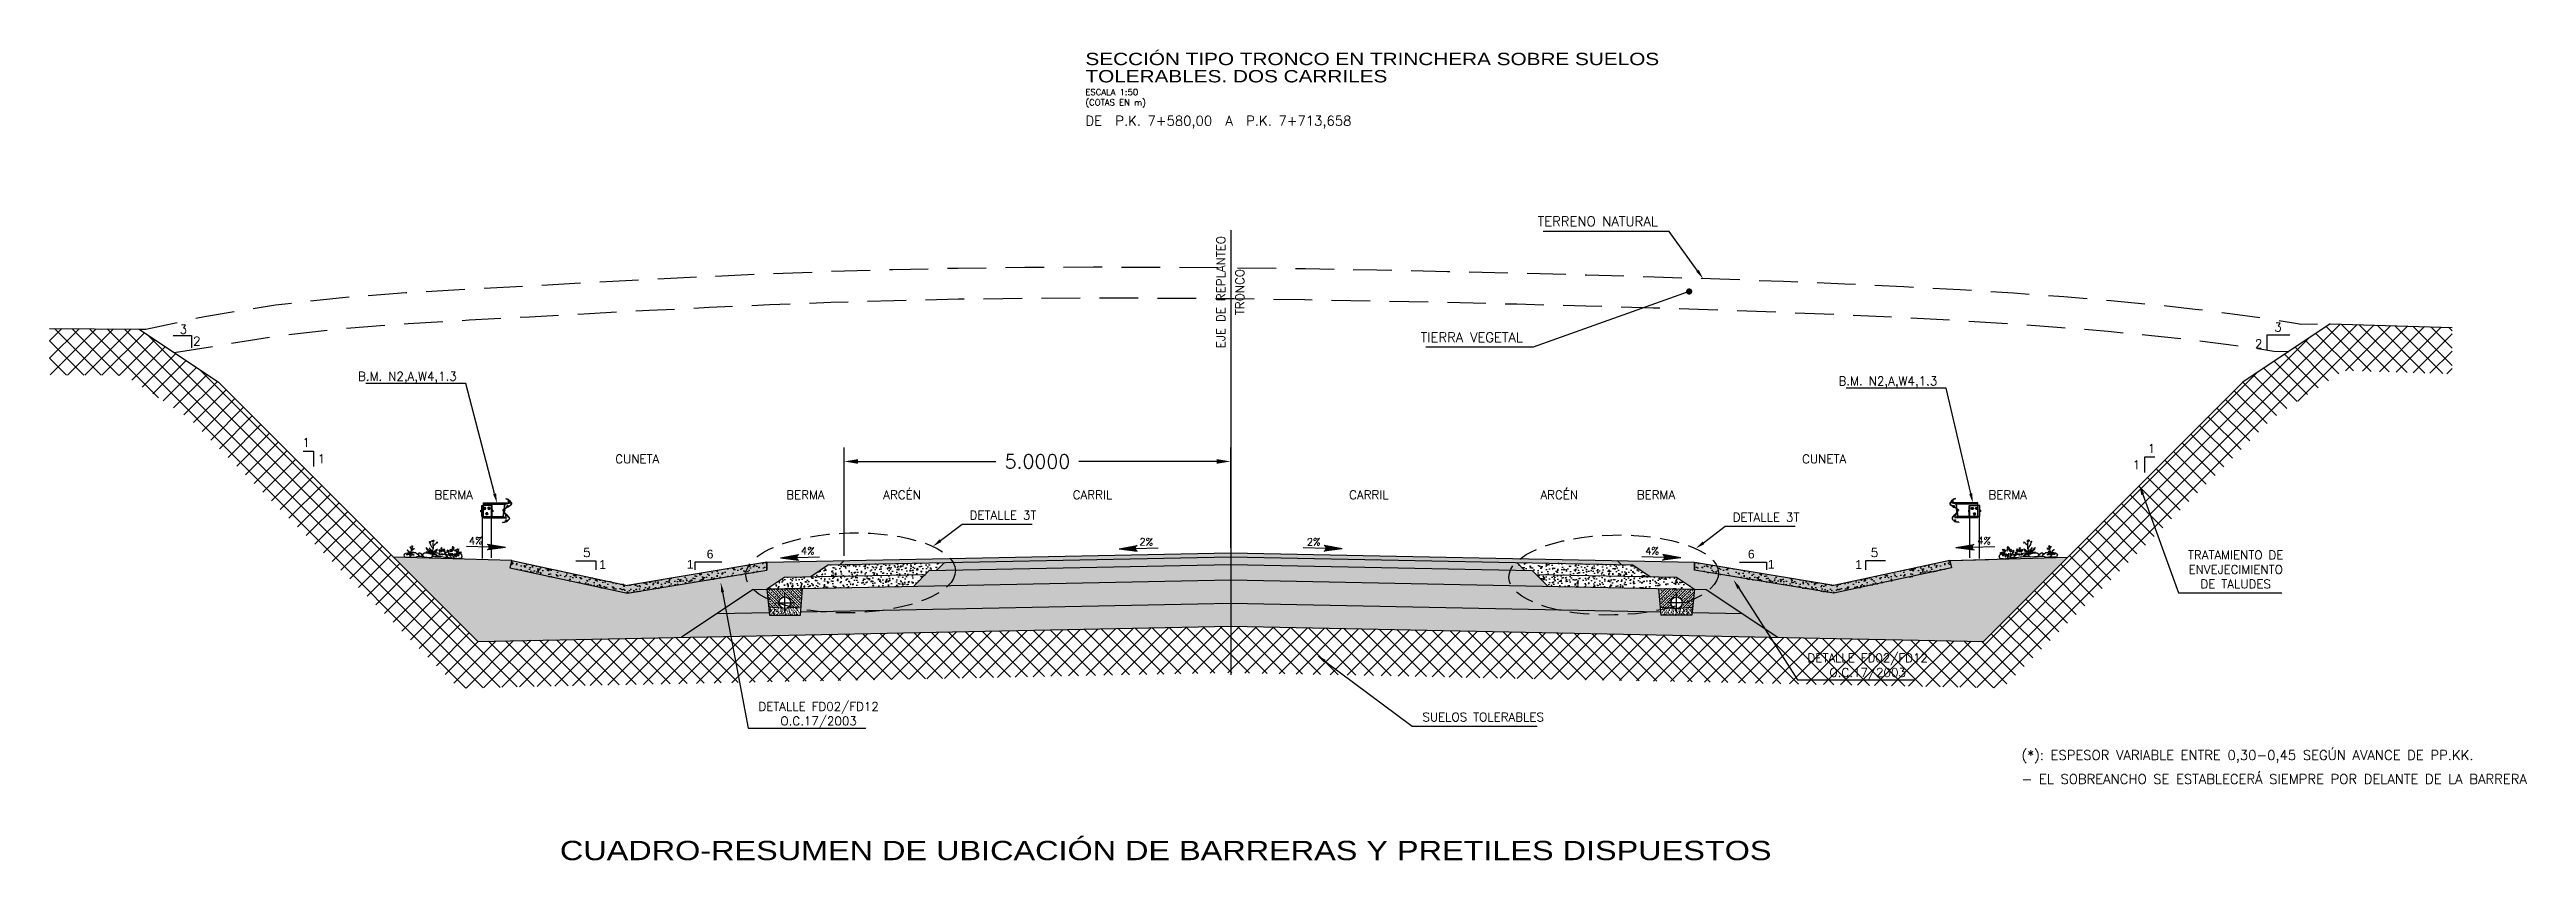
# Model space of a CAD drawing. Header units: metres. Extents: x 750563 to 756046, y 4495933 to 4497284.
# Drawn here: x 755763.78 to 755795.82, y 4496165.02 to 4496175.51 of the extents above; entities that cross this region are included whole.
import ezdxf
from ezdxf import colors
from ezdxf.entities.mleader import LeaderData, LeaderLine
from ezdxf.enums import TextEntityAlignment as Align
from ezdxf.math import Vec2, Vec3

# ---------------------------------------------------------------- set-up
doc = ezdxf.new("R2010")
doc.units = ezdxf.units.M
doc.linetypes.add('kv_TRAZOS', pattern=[0.75, 0.5, -0.25])
for name, color, linetype in [('00_EJES', 2, 'Continuous'), ('00_TEXTO DETALLES', 7, 'Continuous'), ('00_TEXTOS', 7, 'Continuous'), ('00_TITULOS', 190, 'Continuous'), ('00_TITULOS 2', 3, 'Continuous'), ('00_VISTO', 7, 'Continuous'), ('00_VISTO2', 3, 'Continuous'), ('00TRAMA16', 16, 'Continuous'), ('00TRAMA251', 251, 'Continuous'), ('00TRAMA252', 252, 'Continuous'), ('00TRAMA253', 253, 'Continuous'), ('00TRAMA254', 254, 'Continuous'), ('00TRAMA31', 31, 'Continuous'), ('00TRAMA32', 32, 'Continuous'), ('00TRAMA36', 36, 'Continuous')]:
    doc.layers.add(name, color=color, linetype=linetype)
doc.styles.get("Standard").update_dxf_attribs({"font": 'simplex.shx'})
doc.styles.add('STYLE2', font='')
doc.styles.get('STYLE2').set_extended_font_data('Swis721 LtEx BT')
doc.dimstyles.get("Standard").update_dxf_attribs({"dimtxt": 0.18, "dimasz": 0.18, "dimexe": 0.18, "dimexo": 0.0625, "dimgap": 0.09, "dimtad": 0, "dimtih": 1, "dimtoh": 1, "dimdec": 4, "dimzin": 0, "dimdsep": 46, "dimtxsty": 'Standard', "dimcen": 0.09, "dimadec": 0, "dimazin": 0, "dimtfac": 1, "dimtdec": 4, "dimtofl": 0, "dimtmove": 0, "dimatfit": 3, "dimfxl": 1, "dimtolj": 1, "dimtzin": 0, "dimarcsym": 0})
pattern_1 = [(37.5, (755768.22768, 4496167.855454), (-0.00160003, 0.048941324), [0, -0.038608, 0, -0.04318, 0, -0.041275]), (7.5, (755768.22768, 4496167.855454), (0.04495233, 0.07168251), [0, -0.020828, 0, -0.034798, 0, -0.013335]), (327.5, (755768.19644, 4496167.855454), (0.07909924, 0.00014372), [0, -0.0127, 0, -0.04572, 0, -0.05969]), (317.5, (755768.19644, 4496167.855454), (0.07635565, 0.02229293), [0, -0.00635, 0, -0.029972, 0, -0.03429])]
pattern_2 = [(50, (755627.28968, 4495942.88269), (0.145747735, -0.01275127), [0.01524, -0.16764]), (355, (755627.28968, 4495942.88269), (-0.02819426, 0.152845314), [0.012192, -0.134112]), (100.451, (755627.30182, 4495942.88162), (0.117554, 0.14009335), [0.012952, -0.142472]), (46.1842, (755627.28968, 4495942.92333), (0.21686323, -0.03363386), [0.02286, -0.25146]), (96.6356, (755627.30775, 4495942.92052), (0.18992339, 0.19794044), [0.019428, -0.213708]), (351.184, (755627.28968, 4495942.92333), (0.18992368, 0.1979401), [0.018288, -0.201168]), (21, (755627.31, 4495942.91317), (0.121291904, -0.081812415), [0.01524, -0.16764]), (326, (755627.31, 4495942.91317), (0.04944162, 0.14735037), [0.012192, -0.134112]), (71.4514, (755627.3201, 4495942.90635), (0.17073319, 0.065538286), [0.012952, -0.142472]), (37.5, (755627.28968, 4495942.882686), (0.002470883, 0.067644031), [0, -0.1324864, 0, -0.136144, 0, -0.13462]), (7.5, (755627.28968, 4495942.882686), (0.05345573, 0.08014446), [0, -0.0776224, 0, -0.1294384, 0, -0.051308]), (327.5, (755627.244364, 4495942.882686), (0.108472476, -0.004582995), [0, -0.0508, 0, -0.158496, 0, -0.210312]), (317.5, (755627.22404, 4495942.88269), (0.118503345, 0.020341193), [0, -0.06604, 0, -0.1052576, 0, -0.149352])]

msp = doc.modelspace()

# ---------------------------------------------------------------- texts
at = {"layer": '00_TEXTOS'}
for s, p in [('EJE DE REPLANTEO', (755778.93003, 4496172.37209)), ('TRONCO', (755779.17556, 4496172.37209))]:
    msp.add_text(s, height=0.1125, rotation=90, dxfattribs=at).set_placement(p, align=Align.MIDDLE_CENTER)
for s, p in [('CUNETA', (755771.38095, 4496170.21424)), ('CUNETA', (755786.73212, 4496170.21424)), ('ARCÉN', (755774.80654, 4496169.75038)), ('ARCÉN', (755783.30654, 4496169.75038)), ('BERMA', (755769.00654, 4496169.75038)), ('BERMA', (755773.55654, 4496169.75038)), ('CARRIL', (755777.26894, 4496169.75038)), ('CARRIL', (755780.84413, 4496169.75038)), ('BERMA', (755784.55654, 4496169.75038)), ('BERMA', (755789.10654, 4496169.75038))]:
    msp.add_text(s, height=0.1125, dxfattribs=at).set_placement(p, align=Align.MIDDLE_CENTER)
for s, rotation, p in [('4%%%', 1.606657, (755769.20552, 4496169.10798)), ('2%%%', 358.393343, (755777.8744, 4496169.09845)), ('2%%%', 1.606657, (755780.04233, 4496169.09294)), ('4%%%', 358.393343, (755788.71121, 4496169.11349)), ('4%%%', 358.393343, (755773.497, 4496168.98129)), ('4%%%', 1.606657, (755784.41973, 4496168.97579))]:
    msp.add_text(s, height=0.093748, rotation=rotation, dxfattribs=at).set_placement(p)
for s, insert, char_height, width, attachment_point in [('3', (755765.50987, 4496171.89027), 0.1125, 0.0572455, 5), ('2', (755765.68406, 4496171.73757), 0.1125, 0.0572455, 5), ('2', (755792.35294, 4496171.70352), 0.1125, 0.0572455, 5), ('3', (755792.60321, 4496171.91781), 0.1125, 0.0572455, 5), ('1', (755767.09956, 4496170.42842), 0.1125, 0.0572455, 5), ('1', (755767.29571, 4496170.21683), 0.1125, 0.0572455, 5), ('1', (755790.77172, 4496170.13906), 0.1125, 0.0572455, 5), ('1', (755790.96787, 4496170.35065), 0.1125, 0.0572455, 5), ('5', (755770.72907, 4496169.00344), 0.1125, 0.0572455, 5), ('{\\fArial|b0|i0|c0|p34;1}', (755770.93361, 4496168.84939), 0.1125, 0.0572455, 5), ('{\\fArial|b0|i0|c0|p34;1}', (755772.06546, 4496168.85111), 0.1125, 0.0572455, 5), ('{\\fArial|b0|i0|c0|p34;6}', (755772.32283, 4496168.98346), 0.1125, 0.0572455, 5), ('{\\fArial|b0|i0|c0|p34;6}', (755785.79024, 4496168.98346), 0.1125, 0.0572455, 5), ('{\\fArial|b0|i0|c0|p34;1}', (755786.04761, 4496168.85111), 0.1125, 0.0572455, 5), ('{\\fArial|b0|i0|c0|p34;1}', (755787.17946, 4496168.84939), 0.1125, 0.0572455, 5), ('5', (755787.384, 4496169.00344), 0.1125, 0.0572455, 5), ('(*): ESPESOR VARIABLE ENTRE 0,30-0,45 SEGÚN AVANCE DE PP.KK.', (755789.28619, 4496166.44736), 0.125, 14.2028337, 1), ('- EL SOBREANCHO SE ESTABLECERÁ SIEMPRE POR DELANTE DE LA BARRERA', (755789.28619, 4496166.13723), 0.125, 14.2028337, 1)]:
    msp.add_mtext(s, dxfattribs=dict(at, insert=insert, char_height=char_height, width=width, attachment_point=attachment_point))
at = {"layer": '00_TITULOS', "style": 'STYLE2', "width": 1.2}
for s, height, p in [('SECCIÓN TIPO TRONCO EN TRINCHERA SOBRE SUELOS', 0.1599959, (755777.17787, 4496175.30646)), ('TOLERABLES. DOS CARRILES', 0.1599959, (755777.17787, 4496175.08325)), ('CUADRO-RESUMEN DE UBICACIÓN DE BARRERAS Y PRETILES DISPUESTOS', 0.25, (755770.38033, 4496165.02622))]:
    msp.add_text(s, height=height, dxfattribs=at).set_placement(p)
at = {"layer": '00_TITULOS', "color": 7}
for s, p in [('ESCALA 1:50', (755777.17787, 4496174.91781)), ('(COTAS EN m)', (755777.17787, 4496174.78457))]:
    msp.add_text(s, height=0.079998, dxfattribs=at).set_placement(p)
at = {"layer": '00_TITULOS 2'}
msp.add_text('DE  P.K. 7+580,00  A  P.K. 7+713,658', height=0.125, dxfattribs=at).set_placement((755777.17787, 4496174.52479))

# ---------------------------------------------------------------- blocks, each defined once
blk = doc.blocks.new('Barrera')
at = {"layer": '00TRAMA251'}
for p, q in [((-0.386, 0.661), (-0.362, 0.661)), ((-0.386, 0.52), (-0.386, 0.661)), ((-0.379, 0.661), (-0.379, 0.52)), ((-0.362, 0.693), (-0.013, 0.693)), ((-0.362, 0.676), (-0.362, 0.693)), ((-0.362, 0.676), (-0.082, 0.676)), ((-0.362, 0.52), (-0.362, 0.676)), ((-0.259, 0.661), (-0.362, 0.661)), ((-0.259, 0.52), (-0.259, 0.661)), ((-0.108, 0.52), (-0.085, 0.676)), ((-0.104, 0.52), (-0.082, 0.676)), ((-0.082, 0.676), (-0.013, 0.693)), ((-0.079, 0.628), (-0.015, 0.663)), ((-0.078, 0.625), (-0.014, 0.66)), ((-0.072, 0.747), (-0.071, 0.75)), ((-0.072, 0.747), (-0.047, 0.739)), ((-0.071, 0.75), (-0.045, 0.742)), ((-0.057, 0.641), (-0.061, 0.647)), ((-0.052, 0.661), (-0.059, 0.658)), ((-0.059, 0.658), (-0.056, 0.652)), ((-0.059, 0.65), (-0.045, 0.658)), ((-0.052, 0.644), (-0.056, 0.65)), ((-0.056, 0.637), (-0.035, 0.649)), ((-0.055, 0.66), (-0.043, 0.637)), ((-0.054, 0.641), (-0.04, 0.65)), ((-0.052, 0.661), (-0.049, 0.656)), ((-0.047, 0.739), (-0.01, 0.701)), ((-0.043, 0.649), (-0.047, 0.656)), ((-0.045, 0.742), (-0.008, 0.703)), ((-0.037, 0.727), (-0.043, 0.721)), ((-0.043, 0.711), (-0.038, 0.715)), ((-0.043, 0.711), (-0.037, 0.705)), ((-0.029, 0.707), (-0.042, 0.718)), ((-0.038, 0.652), (-0.042, 0.659)), ((-0.04, 0.708), (-0.021, 0.726)), ((-0.033, 0.723), (-0.039, 0.717)), ((-0.037, 0.705), (-0.033, 0.71)), ((-0.018, 0.713), (-0.035, 0.731)), ((-0.022, 0.714), (-0.035, 0.726)), ((-0.025, 0.715), (-0.031, 0.71)), ((-0.021, 0.711), (-0.027, 0.706)), ((-0.397, 0.598), (-0.397, 0.583)), ((-0.396, 0.601), (-0.392, 0.601)), ((-0.396, 0.596), (-0.392, 0.596)), ((-0.396, 0.586), (-0.392, 0.586)), ((-0.396, 0.581), (-0.392, 0.581)), ((-0.389, 0.601), (-0.392, 0.601)), ((-0.389, 0.596), (-0.392, 0.596)), ((-0.389, 0.586), (-0.392, 0.586)), ((-0.389, 0.581), (-0.392, 0.581)), ((-0.388, 0.603), (-0.388, 0.577)), ((-0.386, 0.603), (-0.388, 0.603)), ((-0.388, 0.598), (-0.388, 0.583)), ((-0.388, 0.577), (-0.386, 0.577)), ((-0.386, 0.577), (-0.386, 0.603)), ((-0.362, 0.52), (-0.386, 0.52)), ((-0.381, 0.52), (-0.104, 0.52)), ((-0.362, 0.503), (-0.362, 0.52)), ((-0.362, 0.503), (-0.062, 0.503)), ((-0.36, 0.623), (-0.353, 0.635)), ((-0.36, 0.623), (-0.353, 0.611)), ((-0.34, 0.635), (-0.353, 0.635)), ((-0.34, 0.611), (-0.353, 0.611)), ((-0.333, 0.623), (-0.34, 0.635)), ((-0.333, 0.623), (-0.34, 0.611)), ((-0.332, 0.553), (-0.326, 0.565)), ((-0.332, 0.553), (-0.326, 0.541)), ((-0.312, 0.565), (-0.326, 0.565)), ((-0.312, 0.541), (-0.326, 0.541)), ((-0.305, 0.553), (-0.312, 0.565)), ((-0.305, 0.553), (-0.312, 0.541)), ((-0.305, 0.623), (-0.298, 0.635)), ((-0.305, 0.623), (-0.298, 0.611)), ((-0.285, 0.635), (-0.298, 0.635)), ((-0.285, 0.611), (-0.298, 0.611)), ((-0.278, 0.623), (-0.285, 0.635)), ((-0.278, 0.623), (-0.285, 0.611)), ((-0.259, 0.52), (-0.252, 0.52)), ((-0.252, 0.577), (-0.252, 0.603)), ((-0.252, 0.603), (-0.25, 0.603)), ((-0.25, 0.577), (-0.252, 0.577)), ((-0.25, 0.603), (-0.25, 0.577)), ((-0.25, 0.598), (-0.25, 0.583)), ((-0.249, 0.601), (-0.246, 0.601)), ((-0.249, 0.596), (-0.246, 0.596)), ((-0.249, 0.586), (-0.246, 0.586)), ((-0.249, 0.581), (-0.246, 0.581)), ((-0.242, 0.601), (-0.246, 0.601)), ((-0.242, 0.596), (-0.246, 0.596)), ((-0.242, 0.586), (-0.246, 0.586)), ((-0.242, 0.581), (-0.246, 0.581)), ((-0.241, 0.598), (-0.241, 0.583)), ((-0.117, 0.602), (-0.085, 0.598)), ((-0.115, 0.445), (-0.116, 0.442)), ((-0.116, 0.442), (-0.088, 0.443)), ((-0.115, 0.445), (-0.089, 0.446)), ((-0.112, 0.605), (-0.113, 0.597)), ((-0.113, 0.597), (-0.107, 0.596)), ((-0.112, 0.605), (-0.106, 0.604)), ((-0.108, 0.592), (-0.105, 0.608)), ((-0.099, 0.588), (-0.107, 0.589)), ((-0.098, 0.593), (-0.106, 0.594)), ((-0.097, 0.604), (-0.104, 0.606)), ((-0.104, 0.52), (-0.062, 0.503)), ((-0.096, 0.61), (-0.103, 0.611)), ((-0.1, 0.605), (-0.102, 0.593)), ((-0.097, 0.59), (-0.095, 0.607)), ((-0.096, 0.581), (-0.094, 0.595)), ((-0.093, 0.592), (-0.095, 0.593)), ((-0.091, 0.61), (-0.093, 0.596)), ((-0.091, 0.605), (-0.093, 0.605)), ((-0.091, 0.592), (-0.093, 0.592)), ((-0.092, 0.586), (-0.088, 0.61)), ((-0.092, 0.582), (-0.09, 0.596)), ((-0.089, 0.605), (-0.091, 0.605)), ((-0.088, 0.61), (-0.09, 0.596)), ((-0.085, 0.598), (-0.09, 0.598)), ((-0.089, 0.562), (-0.037, 0.51)), ((-0.089, 0.446), (-0.043, 0.472)), ((-0.088, 0.443), (-0.041, 0.47)), ((-0.087, 0.564), (-0.035, 0.512)), ((-0.076, 0.455), (-0.08, 0.461)), ((-0.071, 0.475), (-0.078, 0.472)), ((-0.078, 0.464), (-0.064, 0.473)), ((-0.078, 0.472), (-0.074, 0.466)), ((-0.072, 0.543), (-0.077, 0.537)), ((-0.077, 0.527), (-0.073, 0.532)), ((-0.077, 0.527), (-0.072, 0.522)), ((-0.064, 0.523), (-0.076, 0.535)), ((-0.075, 0.524), (-0.056, 0.543)), ((-0.071, 0.458), (-0.075, 0.464)), ((-0.075, 0.451), (-0.053, 0.463)), ((-0.074, 0.474), (-0.061, 0.451)), ((-0.068, 0.539), (-0.073, 0.534)), ((-0.073, 0.455), (-0.059, 0.464)), ((-0.072, 0.522), (-0.067, 0.526)), ((-0.071, 0.475), (-0.068, 0.47)), ((-0.053, 0.53), (-0.07, 0.547)), ((-0.057, 0.531), (-0.069, 0.542)), ((-0.062, 0.464), (-0.066, 0.47)), ((-0.06, 0.532), (-0.065, 0.526)), ((-0.056, 0.528), (-0.061, 0.522)), ((-0.057, 0.467), (-0.061, 0.473))]:
    blk.add_line(p, q, dxfattribs=at)
for points in [[(-0.252, 0.52), (-0.252, 0.661), (-0.259, 0.661)], [(-0.379, 0.52), (-0.379, -0.026)], [(-0.259, -0.017), (-0.259, 0.52)]]:
    blk.add_lwpolyline(points, dxfattribs=at)
at = {"layer": '00TRAMA251', "extrusion": (0, 0, -1)}
for centre, major_axis, start_param, end_param in [((-0.058, 0.647), (-0.00255, 0.00255), 5.641836, 7.403865), ((-0.056, 0.644), (-0.00255, 0.00255), 2.500244, 4.262272), ((-0.046, 0.643), (0.00882, 0.00882), 4.489103, 5.415005), ((-0.052, 0.655), (0.0129, 0.0129), 1.121735, 2.585961), ((-0.054, 0.656), (-0.00882, 0.00882), 2.918307, 3.844208), ((-0.043, 0.655), (0.00255, 0.00255), 4.07104, 5.833068), ((-0.039, 0.721), (0.00255, 0.00255), 2.239578, 4.001607), ((-0.042, 0.653), (-0.00255, 0.00255), 2.500244, 4.262272), ((-0.027, 0.721), (0.00882, 0.00882), 2.657642, 3.583543), ((-0.037, 0.723), (0.00255, 0.00255), -0.902014, 0.860014), ((-0.036, 0.713), (0.0129, 0.0129), -0.709727, 0.754499), ((-0.037, 0.711), (-0.00882, 0.00882), 1.086845, 2.012747), ((-0.027, 0.709), (0.00255, 0.00255), 2.239578, 4.001607), ((-0.025, 0.711), (-0.00255, 0.00255), 0.668782, 2.43081), ((-0.027, 0.684), (0.017, 0.017), 0.012415, 1.85305), ((-0.027, 0.684), (0.0191, 0.0191), 0.012415, 1.85305), ((-0.393, 0.598), (-0.00228, 0.00228), 4.610001, 6.385573), ((-0.386, 0.591), (-0.00769, 0.00769), 5.019169, 5.976405), ((-0.393, 0.583), (0.00228, 0.00228), 3.039306, 4.814675), ((-0.391, 0.598), (0.00228, 0.00228), -0.102388, 1.673184), ((-0.399, 0.591), (0.00769, 0.00769), 0.30678, 1.264017), ((-0.391, 0.583), (-0.00228, 0.00228), 1.46851, 3.243879), ((-0.346, 0.623), (0.00955, 0.00955), 3.926991, 10.210176), ((-0.346, 0.623), (0.00601, 0.00601), 3.926991, 10.210176), ((-0.319, 0.553), (0.00955, 0.00955), 3.926991, 10.210176), ((-0.319, 0.553), (0.00601, 0.00601), 3.926991, 10.210176), ((-0.291, 0.623), (0.00955, 0.00955), 3.926991, 10.210176), ((-0.291, 0.623), (0.00601, 0.00601), 3.926991, 10.210176), ((-0.239, 0.591), (-0.00769, 0.00769), 5.019169, 5.976405), ((-0.247, 0.598), (-0.00228, 0.00228), 4.610001, 6.385573), ((-0.247, 0.583), (0.00228, 0.00228), 3.039306, 4.814675), ((-0.244, 0.598), (-0.00228, 0.00228), 1.468408, 3.243981), ((-0.252, 0.591), (0.00769, 0.00769), 0.30678, 1.264017), ((-0.244, 0.583), (-0.00228, 0.00228), 1.46851, 3.243879), ((-0.104, 0.591), (0.00255, 0.00255), 3.18707, 4.949098), ((-0.094, 0.598), (0.00882, 0.00882), 3.605133, 4.531034), ((-0.102, 0.608), (0.00255, 0.00255), 3.18707, 4.949098), ((-0.101, 0.591), (0.00255, 0.00255), 0.045477, 1.807505), ((-0.109, 0.601), (0.00882, 0.00882), 0.463541, 1.389442), ((-0.099, 0.608), (0.00255, 0.00255), 0.045477, 1.807505), ((-0.072, 0.579), (-0.017, 0.017), 4.716369, 5.640904), ((-0.072, 0.579), (0.0149, 0.0149), 3.145572, 4.070108), ((-0.103, 0.6), (0.0129, 0.0129), 0.194378, 1.658604), ((-0.068, 0.607), (0.017, 0.017), 4.070108, 4.994643), ((-0.068, 0.607), (-0.0149, 0.0149), 5.640904, 6.565439), ((-0.076, 0.461), (0.00255, 0.00255), 4.058535, 5.820563), ((-0.074, 0.537), (0.00255, 0.00255), 2.219631, 3.981659), ((-0.075, 0.458), (0.00255, 0.00255), 0.916942, 2.678971), ((-0.065, 0.458), (-0.00882, 0.00882), 6.047395, 6.973296), ((-0.071, 0.469), (-0.0129, 0.0129), 2.680026, 4.144252), ((-0.062, 0.538), (-0.00882, 0.00882), 4.208491, 5.134392), ((-0.072, 0.539), (-0.00255, 0.00255), 0.648834, 2.410863), ((-0.072, 0.47), (-0.00882, 0.00882), 2.905802, 3.831703), ((-0.071, 0.529), (0.0129, 0.0129), -0.729674, 0.734552), ((-0.072, 0.527), (-0.00882, 0.00882), 1.066898, 1.992799), ((-0.062, 0.469), (-0.00255, 0.00255), 5.629331, 7.39136), ((-0.062, 0.526), (0.00255, 0.00255), 2.219631, 3.981659), ((-0.061, 0.467), (0.00255, 0.00255), 0.916942, 2.678971), ((-0.06, 0.528), (0.00255, 0.00255), -0.921962, 0.840066), ((-0.055, 0.493), (0.017, 0.017), 0.00398, 1.844615), ((-0.055, 0.493), (0.0191, 0.0191), 0.00398, 1.844615)]:
    blk.add_ellipse(centre, major_axis=major_axis, ratio=1, start_param=start_param, end_param=end_param, dxfattribs=at)
blk = doc.blocks.new('_Dot')
at = {"color": 0, "linetype": 'ByBlock', "lineweight": -2}
blk.add_line((-0.5, 0), (-1, 0), dxfattribs=at)
at = {"color": 0, "linetype": 'ByBlock', "const_width": 0.5}
blk.add_lwpolyline([(-0.25, 0, 1), (0.25, 0, 1)], format="xyb", close=True, dxfattribs=at)
blk = doc.blocks.new('Arbust1')
for p, q in [((-2.21, 0.23), (-2.17, 0.34)), ((-2.19, 0.2), (-2.21, 0.23)), ((-2.19, 0.12), (-2.19, 0.2)), ((-2.19, 0.12), (-2.19, 0.1)), ((-2.19, 0.1), (-2.17, 0.1)), ((-2.17, 0.34), (-2.11, 0.37)), ((-2.17, 0.1), (-1.97, 0.08)), ((-2.15, 0.51), (-2.08, 0.46)), ((-2.13, 0.51), (-2.04, 0.48)), ((-2.08, 0.46), (-2.12, 0.44)), ((-2.12, 0.44), (-2.03, 0.44)), ((-2.11, 0.37), (-2.01, 0.4)), ((-2.04, 0.48), (-2.08, 0.51)), ((-2.08, 0.51), (-1.95, 0.47)), ((-2.07, 0.4), (-1.95, 0.46)), ((-2.03, 0.44), (-2.07, 0.4)), ((-2.01, 0.4), (-1.92, 0.42)), ((-1.83, 0.41), (-2.01, 0.29)), ((-2.01, 0.29), (-1.93, 0.32)), ((-1.98, 0.51), (-1.89, 0.49)), ((-1.95, 0.47), (-1.98, 0.51)), ((-1.97, 0.7), (-1.9, 0.67)), ((-1.97, 0.43), (-1.85, 0.46)), ((-1.97, 0.08), (-1.86, 0.06)), ((-1.96, 0.37), (-1.83, 0.41)), ((-1.96, 0.24), (-1.88, 0.34)), ((-1.93, 0.32), (-1.96, 0.24)), ((-1.95, 0.64), (-1.88, 0.58)), ((-1.88, 0.58), (-1.94, 0.59)), ((-1.94, 0.59), (-1.81, 0.54)), ((-1.9, 0.67), (-1.92, 0.71)), ((-1.92, 0.71), (-1.84, 0.65)), ((-1.92, 0.42), (-1.83, 0.44)), ((-1.89, 0.49), (-1.88, 0.51)), ((-1.88, 0.51), (-1.82, 0.49)), ((-1.84, 0.65), (-1.86, 0.7)), ((-1.86, 0.7), (-1.77, 0.59)), ((-1.86, 0.06), (-1.72, 0.08)), ((-1.81, 0.54), (-1.85, 0.51)), ((-1.85, 0.51), (-1.77, 0.51)), ((-1.85, 0.29), (-1.74, 0.4)), ((-1.83, 0.36), (-1.85, 0.29)), ((-1.77, 0.27), (-1.84, 0.17)), ((-1.84, 0.17), (-1.77, 0.23)), ((-1.69, 0.36), (-1.83, 0.25)), ((-1.83, 0.25), (-1.77, 0.27)), ((-1.79, 0.66), (-1.72, 0.56)), ((-1.77, 0.59), (-1.79, 0.66)), ((-1.74, 0.4), (-1.78, 0.35)), ((-1.78, 0.33), (-1.69, 0.36)), ((-1.73, 0.22), (-1.66, 0.34)), ((-1.73, 0.29), (-1.73, 0.22)), ((-1.72, 0.56), (-1.71, 0.6)), ((-1.72, 0.08), (-1.67, 0.1)), ((-1.72, 0.08), (-1.68, 0.07)), ((-1.7, 0.09), (-1.68, 0.09)), ((-1.66, 0.34), (-1.68, 0.25)), ((-1.68, 0.2), (-1.65, 0.25)), ((-1.68, 0.07), (-1.65, 0.07)), ((-1.65, 0.25), (-1.67, 0.15)), ((-1.67, 0.15), (-1.63, 0.13)), ((-1.67, 0.1), (-1.65, 0.13)), ((-1.66, 0.64), (-1.63, 0.6)), ((-1.66, 0.58), (-1.64, 0.56)), ((-1.65, 0.7), (-1.6, 0.68)), ((-1.63, 0.6), (-1.65, 0.7)), ((-1.65, 0.07), (-1.61, 0.06)), ((-1.63, 0.21), (-1.61, 0.15)), ((-1.6, 0.68), (-1.61, 0.8)), ((-1.61, 0.8), (-1.58, 0.73)), ((-1.61, 0.06), (-1.57, 0.07)), ((-1.6, 0.26), (-1.58, 0.2)), ((-1.58, 0.2), (-1.59, 0.37)), ((-1.59, 0.37), (-1.57, 0.32)), ((-1.58, 0.73), (-1.58, 0.82)), ((-1.58, 0.82), (-1.56, 0.76)), ((-1.57, 0.32), (-1.56, 0.41)), ((-1.57, 0.07), (-1.51, 0.07)), ((-1.56, 0.76), (-1.55, 0.87)), ((-1.54, 0.81), (-1.53, 0.71)), ((-1.53, 0.71), (-1.51, 0.76)), ((-1.51, 0.76), (-1.53, 0.61)), ((-1.53, 0.61), (-1.49, 0.67)), ((-1.49, 0.67), (-1.53, 0.55)), ((-1.5, 0.58), (-1.53, 0.51)), ((-1.52, 0.37), (-1.51, 0.32)), ((-1.51, 0.07), (-1.47, 0.07)), ((-1.49, 0.53), (-1.44, 0.62)), ((-1.49, 0.35), (-1.45, 0.24)), ((-1.49, 0.12), (-1.47, 0.19)), ((-1.4, 0.08), (-1.49, 0.12)), ((-1.37, 0.6), (-1.48, 0.49)), ((-1.47, 0.19), (-1.45, 0.2)), ((-1.47, 0.07), (-1.41, 0.07)), ((-1.46, 0.39), (-1.4, 0.32)), ((-1.45, 0.24), (-1.44, 0.28)), ((-1.45, 0.2), (-1.43, 0.21)), ((-1.44, 0.59), (-1.39, 0.66)), ((-1.44, 0.62), (-1.44, 0.59)), ((-1.44, 0.55), (-1.37, 0.6)), ((-1.44, 0.48), (-1.37, 0.53)), ((-1.44, 0.28), (-1.39, 0.19)), ((-1.43, 0.21), (-1.42, 0.22)), ((-1.39, 0.66), (-1.41, 0.6)), ((-1.41, 0.07), (-1.38, 0.07)), ((-1.4, 0.32), (-1.38, 0.3)), ((-1.25, 0.1), (-1.4, 0.08)), ((-1.38, 0.37), (-1.35, 0.32)), ((-1.38, 0.3), (-1.36, 0.27)), ((-1.38, 0.2), (-1.37, 0.23)), ((-1.38, 0.07), (-1.34, 0.08)), ((-1.37, 0.23), (-1.35, 0.23)), ((-1.36, 0.5), (-1.28, 0.56)), ((-1.36, 0.08), (-1.28, 0.08)), ((-1.35, 0.36), (-1.28, 0.34)), ((-1.3, 0.29), (-1.35, 0.29)), ((-1.35, 0.23), (-1.35, 0.26)), ((-1.34, 0.41), (-1.28, 0.4)), ((-1.31, 0.44), (-1.23, 0.47)), ((-1.3, 0.51), (-1.2, 0.57)), ((-1.28, 0.56), (-1.3, 0.51)), ((-1.27, 0.29), (-1.3, 0.29)), ((-1.28, 0.08), (-1.17, 0.09)), ((-1.22, 0.27), (-1.27, 0.29)), ((-1.23, 0.47), (-1.26, 0.43)), ((-1.25, 0.5), (-1.18, 0.53)), ((-1.21, 0.19), (-1.25, 0.1)), ((-1.23, 0.52), (-1.18, 0.55)), ((-1.21, 0.24), (-1.22, 0.27)), ((-1.21, 0.21), (-1.21, 0.24)), ((-1.21, 0.19), (-1.21, 0.21)), ((-1.2, 0.12), (-1.21, 0.09)), ((-1.2, 0.12), (-1.17, 0.2)), ((-1.08, 0.32), (-1.18, 0.26)), ((-1.18, 0.26), (-1.14, 0.28)), ((-1.17, 0.2), (-1.07, 0.27)), ((-1.17, 0.09), (-1.15, 0.09)), ((-1.16, 0.42), (-1.12, 0.41)), ((-1.15, 0.44), (-1.1, 0.42)), ((-1.15, 0.31), (-1.08, 0.32)), ((-1.15, 0.09), (-1.12, 0.08)), ((-1.14, 0.37), (-1.12, 0.38)), ((-1.13, 0.27), (-1.07, 0.29)), ((-1.12, 0.36), (-1.04, 0.36)), ((-1.12, 0.08), (-1.1, 0.08)), ((-1.04, 0.36), (-1.11, 0.33)), ((-1.1, 0.42), (-1.06, 0.42)), ((-1, 0.31), (-1.1, 0.28)), ((-1.1, 0.08), (-1.07, 0.08)), ((-1.09, 0.08), (-0.95, 0.1)), ((-1.07, 0.27), (-1, 0.31)), ((-1.06, 0.42), (-1.03, 0.42)), ((-1.05, 0.56), (-1, 0.52)), ((-1.05, 0.5), (-0.98, 0.47)), ((-1.02, 0.45), (-0.97, 0.42)), ((-0.99, 0.55), (-1.01, 0.65)), ((-1.01, 0.27), (-0.98, 0.3)), ((-0.98, 0.3), (-0.98, 0.24)), ((-0.98, 0.24), (-0.94, 0.29)), ((-0.96, 0.56), (-0.95, 0.65)), ((-0.95, 0.1), (-0.86, 0.1)), ((-0.92, 0.51), (-0.92, 0.59)), ((-0.9, 0.33), (-0.92, 0.29)), ((-0.91, 0.51), (-0.88, 0.44)), ((-0.9, 0.29), (-0.88, 0.33)), ((-0.9, 0.22), (-0.88, 0.27)), ((-0.89, 0.24), (-0.88, 0.31)), ((-0.86, 0.47), (-0.87, 0.56)), ((-0.87, 0.56), (-0.84, 0.52)), ((-0.87, 0.26), (-0.86, 0.2)), ((-0.85, 0.3), (-0.86, 0.22)), ((-0.86, 0.1), (-0.74, 0.1)), ((-0.85, 0.31), (-0.84, 0.27)), ((-0.84, 0.27), (-0.85, 0.24)), ((-0.84, 0.52), (-0.83, 0.65)), ((-0.84, 0.45), (-0.81, 0.47)), ((-0.84, 0.31), (-0.82, 0.29)), ((-0.83, 0.65), (-0.81, 0.72)), ((-0.83, 0.48), (-0.78, 0.53)), ((-0.81, 0.58), (-0.82, 0.53)), ((-0.81, 0.72), (-0.79, 0.65)), ((-0.81, 0.58), (-0.77, 0.65)), ((-0.81, 0.54), (-0.77, 0.6)), ((-0.81, 0.47), (-0.81, 0.41)), ((-0.8, 0.29), (-0.79, 0.26)), ((-0.78, 0.49), (-0.78, 0.45)), ((-0.77, 0.27), (-0.73, 0.2)), ((-0.76, 0.48), (-0.71, 0.54)), ((-0.76, 0.43), (-0.68, 0.46)), ((-0.75, 0.36), (-0.7, 0.34)), ((-0.74, 0.1), (-0.48, 0.09)), ((-0.73, 0.32), (-0.67, 0.28)), ((-0.64, 0.52), (-0.72, 0.46)), ((-0.68, 0.46), (-0.72, 0.42)), ((-0.72, 0.24), (-0.7, 0.21)), ((-0.71, 0.52), (-0.65, 0.59)), ((-0.71, 0.54), (-0.71, 0.52)), ((-0.65, 0.23), (-0.71, 0.23)), ((-0.7, 0.49), (-0.64, 0.52)), ((-0.7, 0.27), (-0.67, 0.22)), ((-0.65, 0.59), (-0.67, 0.52)), ((-0.66, 0.55), (-0.67, 0.51)), ((-0.67, 0.31), (-0.59, 0.33)), ((-0.61, 0.13), (-0.63, 0.12)), ((-0.63, 0.12), (-0.63, 0.11)), ((-0.63, 0.11), (-0.61, 0.11)), ((-0.6, 0.14), (-0.61, 0.13)), ((-0.61, 0.11), (-0.59, 0.12)), ((-0.58, 0.16), (-0.6, 0.14)), ((-0.59, 0.33), (-0.49, 0.33)), ((-0.59, 0.12), (-0.56, 0.13)), ((-0.57, 0.17), (-0.58, 0.16)), ((-0.55, 0.18), (-0.57, 0.17)), ((-0.56, 0.13), (-0.54, 0.15)), ((-0.53, 0.57), (-0.55, 0.61)), ((-0.55, 0.61), (-0.52, 0.59)), ((-0.53, 0.2), (-0.55, 0.18)), ((-0.54, 0.15), (-0.52, 0.16)), ((-0.53, 1.04), (-0.51, 1.03)), ((-0.53, 1.01), (-0.5, 1.01)), ((-0.53, 0.56), (-0.52, 0.58)), ((-0.52, 0.52), (-0.53, 0.57)), ((-0.51, 0.22), (-0.53, 0.2)), ((-0.52, 1), (-0.49, 1.01)), ((-0.52, 0.59), (-0.5, 0.58)), ((-0.49, 0.49), (-0.52, 0.52)), ((-0.52, 0.16), (-0.49, 0.17)), ((-0.51, 1.05), (-0.5, 1.04)), ((-0.48, 0.23), (-0.51, 0.22)), ((-0.5, 1.04), (-0.48, 1.06)), ((-0.5, 0.58), (-0.46, 0.55)), ((-0.45, 1.02), (-0.49, 1.01)), ((-0.48, 0.46), (-0.49, 0.49)), ((-0.49, 0.33), (-0.42, 0.31)), ((-0.49, 0.17), (-0.47, 0.18)), ((-0.48, 1.04), (-0.45, 1.05)), ((-0.48, 1.02), (-0.45, 1.02)), ((-0.46, 0.43), (-0.48, 0.46)), ((-0.47, 0.24), (-0.48, 0.23)), ((-0.48, 0.09), (-0.41, 0.08)), ((-0.45, 1.05), (-0.47, 1.03)), ((-0.47, 1.03), (-0.45, 1.03)), ((-0.43, 0.24), (-0.47, 0.24)), ((-0.47, 0.18), (-0.44, 0.2)), ((-0.44, 1), (-0.46, 1.01)), ((-0.46, 0.55), (-0.43, 0.52)), ((-0.43, 0.4), (-0.46, 0.43)), ((-0.43, 0.99), (-0.44, 1)), ((-0.44, 0.2), (-0.42, 0.2)), ((-0.41, 0.97), (-0.43, 0.99)), ((-0.43, 0.52), (-0.4, 0.5)), ((-0.41, 0.36), (-0.43, 0.4)), ((-0.4, 0.25), (-0.43, 0.24)), ((-0.42, 0.31), (-0.35, 0.28)), ((-0.42, 0.2), (-0.4, 0.21)), ((-0.39, 0.95), (-0.41, 0.97)), ((-0.39, 0.34), (-0.41, 0.36)), ((-0.41, 0.08), (-0.3, 0.08)), ((-0.4, 0.5), (-0.38, 0.47)), ((-0.37, 0.25), (-0.4, 0.25)), ((-0.4, 0.21), (-0.37, 0.21)), ((-0.37, 0.92), (-0.39, 0.95)), ((-0.38, 0.33), (-0.39, 0.34)), ((-0.38, 0.47), (-0.35, 0.45)), ((-0.36, 0.31), (-0.38, 0.33)), ((-0.36, 0.89), (-0.37, 0.92)), ((-0.35, 0.26), (-0.37, 0.25)), ((-0.37, 0.21), (-0.35, 0.22)), ((-0.35, 0.87), (-0.36, 0.89)), ((-0.36, 0.45), (-0.34, 0.42)), ((-0.35, 0.29), (-0.36, 0.31)), ((-0.33, 0.86), (-0.35, 0.87)), ((-0.33, 0.28), (-0.35, 0.29)), ((-0.35, 0.28), (-0.34, 0.28)), ((-0.32, 0.26), (-0.35, 0.26)), ((-0.35, 0.22), (-0.32, 0.22)), ((-0.34, 0.42), (-0.32, 0.4)), ((-0.34, 0.28), (-0.33, 0.28)), ((-0.3, 0.85), (-0.33, 0.86)), ((-0.32, 0.27), (-0.33, 0.28)), ((-0.33, 0.28), (-0.32, 0.27)), ((-0.32, 0.4), (-0.3, 0.37)), ((-0.3, 0.26), (-0.32, 0.27)), ((-0.32, 0.27), (-0.31, 0.26)), ((-0.29, 0.26), (-0.32, 0.26)), ((-0.32, 0.22), (-0.3, 0.23)), ((-0.28, 0.83), (-0.3, 0.85)), ((-0.3, 0.37), (-0.29, 0.35)), ((-0.28, 0.24), (-0.3, 0.26)), ((-0.3, 0.23), (-0.27, 0.23)), ((-0.29, 0.09), (-0.3, 0.08)), ((-0.3, 0.08), (-0.23, 0.06)), ((-0.29, 1.09), (-0.25, 1.09)), ((-0.29, 0.35), (-0.27, 0.32)), ((-0.28, 0.11), (-0.29, 0.09)), ((-0.28, 1.13), (-0.27, 1.12)), ((-0.26, 0.8), (-0.28, 0.83)), ((-0.26, 0.23), (-0.28, 0.24)), ((-0.28, 0.23), (-0.28, 0.22)), ((-0.28, 0.22), (-0.27, 0.2)), ((-0.27, 0.12), (-0.28, 0.11)), ((-0.25, 1.09), (-0.27, 1.1)), ((-0.27, 0.69), (-0.25, 0.83)), ((-0.27, 0.58), (-0.27, 0.69)), ((-0.27, 0.6), (-0.24, 0.63)), ((-0.25, 0.49), (-0.27, 0.58)), ((-0.27, 0.32), (-0.26, 0.3)), ((-0.27, 0.2), (-0.27, 0.19)), ((-0.27, 0.19), (-0.27, 0.17)), ((-0.27, 0.17), (-0.26, 0.16)), ((-0.26, 0.16), (-0.27, 0.14)), ((-0.27, 0.14), (-0.27, 0.12)), ((-0.26, 1.13), (-0.23, 1.16)), ((-0.26, 1.15), (-0.26, 1.13)), ((-0.26, 0.4), (-0.25, 0.38)), ((-0.26, 0.3), (-0.25, 0.29)), ((-0.26, 0.23), (-0.24, 0.22)), ((-0.25, 0.83), (-0.24, 0.92)), ((-0.25, 0.4), (-0.25, 0.49)), ((-0.25, 0.38), (-0.25, 0.35)), ((-0.25, 0.35), (-0.24, 0.32)), ((-0.25, 0.29), (-0.24, 0.28)), ((-0.25, 0.2), (-0.24, 0.21)), ((-0.24, 0.1), (-0.25, 0.2)), ((-0.24, 1.09), (-0.24, 1.07)), ((-0.24, 1.02), (-0.23, 1.05)), ((-0.23, 0.98), (-0.24, 1.02)), ((-0.24, 0.95), (-0.23, 0.98)), ((-0.24, 0.92), (-0.24, 0.95)), ((-0.24, 0.63), (-0.17, 0.71)), ((-0.24, 0.32), (-0.22, 0.36)), ((-0.24, 0.32), (-0.24, 0.31)), ((-0.24, 0.31), (-0.24, 0.3)), ((-0.24, 0.3), (-0.24, 0.29)), ((-0.24, 0.28), (-0.23, 0.26)), ((-0.24, 0.21), (-0.23, 0.23)), ((-0.2, 0.05), (-0.24, 0.1)), ((-0.23, 1.13), (-0.2, 1.17)), ((-0.23, 1.09), (-0.21, 1.06)), ((-0.23, 1.05), (-0.23, 1.08)), ((-0.23, 0.27), (-0.22, 0.29)), ((-0.23, 0.26), (-0.21, 0.24)), ((-0.23, 0.23), (-0.21, 0.24)), ((-0.23, 0.06), (-0.21, 0.06)), ((-0.22, 0.36), (-0.2, 0.4)), ((-0.22, 0.29), (-0.21, 0.29)), ((-0.22, 0.26), (-0.21, 0.27)), ((-0.2, 1.17), (-0.21, 1.15)), ((-0.21, 1.06), (-0.21, 1.09)), ((-0.18, 0.33), (-0.21, 0.29)), ((-0.21, 0.27), (-0.2, 0.28)), ((-0.21, 0.25), (-0.19, 0.25)), ((-0.21, 0.24), (-0.19, 0.24)), ((-0.19, 1.15), (-0.2, 1.17)), ((-0.2, 1.09), (-0.18, 1.07)), ((-0.2, 0.4), (-0.18, 0.43)), ((-0.2, 0.28), (-0.18, 0.29)), ((-0.14, 0.02), (-0.2, 0.05)), ((-0.19, 0.25), (-0.17, 0.26)), ((-0.19, 0.24), (-0.17, 0.24)), ((-0.18, 1.1), (-0.17, 1.09)), ((-0.18, 0.43), (-0.16, 0.47)), ((-0.16, 0.37), (-0.18, 0.33)), ((-0.18, 0.29), (-0.17, 0.3)), ((-0.17, 1.15), (-0.16, 1.17)), ((-0.17, 0.71), (-0.12, 0.78)), ((-0.17, 0.3), (-0.16, 0.31)), ((-0.14, 0.28), (-0.17, 0.26)), ((-0.17, 0.24), (-0.15, 0.25)), ((-0.16, 1.14), (-0.14, 1.16)), ((-0.16, 1.09), (-0.14, 1.07)), ((-0.16, 0.47), (-0.11, 0.53)), ((-0.14, 0.4), (-0.16, 0.37)), ((-0.16, 0.31), (-0.13, 0.34)), ((-0.14, 1.16), (-0.15, 1.12)), ((-0.15, 1.12), (-0.12, 1.12)), ((-0.12, 1.12), (-0.15, 1.1)), ((-0.15, 0.25), (-0.13, 0.24)), ((-0.14, 1.07), (-0.14, 1.09)), ((-0.11, 0.44), (-0.14, 0.4)), ((-0.11, 0.3), (-0.14, 0.28)), ((0.11, 0.01), (-0.14, 0.02)), ((-0.13, 0.34), (-0.1, 0.39)), ((-0.13, 0.28), (-0.06, 0.31)), ((-0.13, 0.24), (-0.11, 0.24)), ((-0.12, 0.78), (-0.09, 0.83)), ((-0.12, 0.24), (0.01, 0.27)), ((-0.11, 0.53), (-0.07, 0.56)), ((-0.09, 0.48), (-0.11, 0.44)), ((-0.08, 0.32), (-0.11, 0.3)), ((-0.1, 0.38), (-0.08, 0.4)), ((-0.09, 0.82), (-0.06, 0.88)), ((-0.06, 0.53), (-0.09, 0.48)), ((-0.08, 0.4), (-0.06, 0.42)), ((-0.05, 0.34), (-0.08, 0.32)), ((-0.07, 1.03), (-0.04, 1.02)), ((-0.07, 1), (-0.04, 1.01)), ((-0.07, 0.56), (-0.04, 0.6)), ((-0.06, 0.88), (-0.04, 0.92)), ((-0.04, 0.56), (-0.06, 0.53)), ((-0.06, 0.42), (-0.05, 0.43)), ((-0.06, 0.31), (0.08, 0.34)), ((-0.05, 1.02), (-0.03, 1.06)), ((-0.05, 1.04), (-0.05, 1.02)), ((-0.05, 0.43), (-0.01, 0.46)), ((-0.02, 0.37), (-0.05, 0.34)), ((-0.04, 0.92), (-0.03, 0.96)), ((-0.04, 0.6), (0, 0.64)), ((-0.02, 0.58), (-0.04, 0.56)), ((-0.02, 1.01), (-0.03, 0.98)), ((-0.03, 0.96), (-0.03, 1.01)), ((-0.01, 1.07), (-0.02, 1.05)), ((0, 0.64), (-0.02, 0.58)), ((0.02, 0.4), (-0.02, 0.37)), ((-0.01, 1.04), (0.01, 1.07)), ((-0.01, 0.99), (0, 1.02)), ((-0.01, 1.01), (-0.01, 0.99)), ((-0.01, 0.46), (0.02, 0.48)), ((0.01, 1.07), (0.01, 1.05)), ((0.01, 1.05), (0.04, 1.06)), ((0.01, 1.03), (0.02, 1.02)), ((0.01, 0.27), (0.17, 0.28)), ((0.02, 1.02), (0.02, 1.04)), ((0.02, 0.48), (0.06, 0.51)), ((0.05, 0.42), (0.02, 0.4)), ((0.09, 0.45), (0.05, 0.42)), ((0.06, 0.51), (0.1, 0.53)), ((0.08, 0.34), (0.2, 0.34)), ((0.11, 0.48), (0.09, 0.45)), ((0.1, 0.53), (0.14, 0.56)), ((0.15, 0.51), (0.11, 0.48)), ((0.29, 0.01), (0.11, 0.01)), ((0.14, 0.56), (0.15, 0.59)), ((0.15, 0.59), (0.18, 0.62)), ((0.17, 0.54), (0.15, 0.51)), ((0.18, 0.56), (0.17, 0.54)), ((0.17, 0.28), (0.3, 0.26)), ((0.18, 0.62), (0.21, 0.64)), ((0.2, 0.6), (0.18, 0.56)), ((0.21, 0.64), (0.2, 0.6)), ((0.42, 0.1), (0.29, 0.01)), ((0.3, 0.26), (0.4, 0.19)), ((0.31, 0.04), (0.4, 0.02)), ((0.4, 0.19), (0.42, 0.1)), ((0.4, 0.02), (0.43, 0.03)), ((0.42, 0.1), (0.47, 0.17)), ((0.43, 0.03), (0.45, 0.03)), ((0.45, 0.04), (0.56, 0.02)), ((0.45, 0.03), (0.46, 0.04)), ((0.47, 0.17), (0.55, 0.23)), ((0.55, 0.23), (0.6, 0.25)), ((0.56, 0.02), (0.69, 0.02)), ((0.6, 0.25), (0.62, 0.25)), ((0.62, 0.25), (0.64, 0.24)), ((0.64, 0.24), (0.66, 0.24)), ((0.69, 0.16), (0.65, 0.08)), ((0.65, 0.1), (0.68, 0.11)), ((0.65, 0.08), (0.65, 0.04)), ((0.66, 0.24), (0.68, 0.22)), ((0.67, 0.1), (0.77, 0.17)), ((0.68, 0.22), (0.69, 0.2)), ((0.69, 0.2), (0.69, 0.18)), ((0.69, 0.18), (0.69, 0.16)), ((0.69, 0.02), (0.78, -0.02)), ((0.77, 0.17), (0.89, 0.24)), ((0.89, 0.24), (0.98, 0.24)), ((0.99, 0.1), (0.97, 0.08)), ((0.97, 0.08), (1.01, 0.09)), ((0.98, 0.24), (1.07, 0.23)), ((0.99, 0.52), (1, 0.51)), ((0.99, 0.48), (1.01, 0.48)), ((1.01, 0.11), (0.99, 0.1)), ((1, 0.5), (1.02, 0.49)), ((1.03, 0.12), (1.01, 0.11)), ((1.01, 0.09), (1.05, 0.1)), ((1.02, 0.5), (1.02, 0.53)), ((1.03, 0.5), (1.04, 0.51)), ((1.03, 0.48), (1.04, 0.47)), ((1.06, 0.14), (1.03, 0.12)), ((1.04, 0.47), (1.06, 0.46)), ((1.06, 0.29), (1.05, 0.28)), ((1.05, 0.1), (1.07, 0.12)), ((1.06, 0.46), (1.08, 0.44)), ((1.1, 0.28), (1.06, 0.29)), ((1.08, 0.15), (1.06, 0.14)), ((1.07, 0.23), (1.16, 0.2)), ((1.07, 0.12), (1.1, 0.13)), ((1.08, 0.44), (1.11, 0.43)), ((1.12, 0.17), (1.08, 0.15)), ((1.1, 0.65), (1.12, 0.63)), ((1.12, 0.6), (1.1, 0.63)), ((1.1, 0.61), (1.12, 0.6)), ((1.13, 0.26), (1.1, 0.28)), ((1.1, 0.13), (1.13, 0.15)), ((1.11, 0.66), (1.12, 0.65)), ((1.11, 0.43), (1.12, 0.41)), ((1.12, 0.65), (1.14, 0.68)), ((1.12, 0.41), (1.15, 0.39)), ((1.15, 0.18), (1.12, 0.17)), ((1.13, 0.58), (1.14, 0.61)), ((1.16, 0.24), (1.13, 0.26)), ((1.13, 0.15), (1.15, 0.17)), ((1.14, 0.08), (1.13, 0.06)), ((1.13, 0.06), (1.16, 0.07)), ((1.14, 0.68), (1.14, 0.66)), ((1.14, 0.66), (1.16, 0.67)), ((1.14, 0.52), (1.14, 0.59)), ((1.16, 0.44), (1.14, 0.52)), ((1.16, 0.11), (1.14, 0.08)), ((1.15, 0.39), (1.17, 0.39)), ((1.17, 0.18), (1.15, 0.18)), ((1.15, 0.17), (1.19, 0.18)), ((1.16, 0.66), (1.19, 0.66)), ((1.16, 0.61), (1.16, 0.58)), ((1.16, 0.61), (1.18, 0.6)), ((1.16, 0.45), (1.17, 0.46)), ((1.17, 0.37), (1.16, 0.44)), ((1.19, 0.22), (1.16, 0.24)), ((1.16, 0.2), (1.18, 0.2)), ((1.18, 0.13), (1.16, 0.11)), ((1.16, 0.07), (1.18, 0.09)), ((1.19, 0.66), (1.17, 0.64)), ((1.17, 0.64), (1.19, 0.63)), ((1.19, 0.63), (1.17, 0.62)), ((1.17, 0.46), (1.18, 0.47)), ((1.21, 0.28), (1.17, 0.37)), ((1.22, 0.19), (1.17, 0.18)), ((1.18, 0.47), (1.19, 0.49)), ((1.18, 0.2), (1.21, 0.19)), ((1.2, 0.15), (1.18, 0.13)), ((1.18, 0.09), (1.2, 0.11)), ((1.19, 0.49), (1.2, 0.5)), ((1.22, 0.2), (1.19, 0.22)), ((1.19, 0.18), (1.22, 0.18)), ((1.2, 0.5), (1.22, 0.52)), ((1.22, 0.18), (1.2, 0.15)), ((1.2, 0.11), (1.21, 0.13)), ((1.23, 0.19), (1.21, 0.28)), ((1.21, 0.18), (1.22, 0.19)), ((1.21, 0.19), (1.22, 0.19)), ((1.21, 0.13), (1.22, 0.15)), ((1.22, 0.53), (1.23, 0.54)), ((1.22, 0.52), (1.22, 0.53)), ((1.22, 0.15), (1.22, 0.18)), ((1.25, 0.02), (1.22, -0.01)), ((1.23, 0.54), (1.24, 0.56)), ((1.23, 0.2), (1.26, 0.23)), ((1.3, 0.2), (1.23, 0.19)), ((1.23, 0.19), (1.24, 0.16)), ((1.24, 0.57), (1.25, 0.58)), ((1.24, 0.56), (1.24, 0.57)), ((1.26, 0.2), (1.24, 0.19)), ((1.24, 0.18), (1.25, 0.16)), ((1.24, 0.16), (1.25, 0.13)), ((1.25, 0.61), (1.25, 0.61)), ((1.25, 0.59), (1.26, 0.6)), ((1.25, 0.58), (1.25, 0.59)), ((1.26, 0.21), (1.25, 0.2)), ((1.25, 0.16), (1.27, 0.15)), ((1.25, 0.13), (1.26, 0.1)), ((1.26, 0.04), (1.25, 0.02)), ((1.26, 0.63), (1.26, 0.62)), ((1.26, 0.61), (1.27, 0.62)), ((1.26, 0.6), (1.27, 0.59)), ((1.26, 0.23), (1.28, 0.25)), ((1.28, 0.23), (1.26, 0.21)), ((1.28, 0.18), (1.26, 0.19)), ((1.26, 0.1), (1.27, 0.07)), ((1.27, 0.07), (1.26, 0.04)), ((1.27, 0.62), (1.28, 0.62)), ((1.27, 0.6), (1.29, 0.61)), ((1.27, 0.15), (1.3, 0.13)), ((1.28, 0.25), (1.32, 0.29)), ((1.31, 0.25), (1.28, 0.23)), ((1.3, 0.18), (1.28, 0.18)), ((1.29, 0.2), (1.31, 0.2)), ((1.32, 0.17), (1.3, 0.18)), ((1.3, 0.13), (1.32, 0.11)), ((1.34, 0.28), (1.31, 0.25)), ((1.31, 0.2), (1.34, 0.2)), ((1.32, 0.29), (1.33, 0.31)), ((1.36, 0.16), (1.32, 0.17)), ((1.32, 0.11), (1.35, 0.1)), ((1.33, 0.31), (1.35, 0.33)), ((1.35, 0.3), (1.34, 0.28)), ((1.34, 0.2), (1.37, 0.19)), ((1.35, 0.33), (1.38, 0.35)), ((1.38, 0.32), (1.35, 0.3)), ((1.35, 0.1), (1.38, 0.09)), ((1.39, 0.14), (1.36, 0.16)), ((1.37, 0.19), (1.41, 0.19)), ((1.38, 0.35), (1.41, 0.37)), ((1.41, 0.34), (1.38, 0.32)), ((1.38, 0.09), (1.41, 0.08)), ((1.41, 0.11), (1.39, 0.14)), ((1.41, 0.37), (1.43, 0.38)), ((1.43, 0.35), (1.41, 0.34)), ((1.41, 0.19), (1.52, 0.16)), ((1.44, 0.1), (1.41, 0.11)), ((1.41, 0.08), (1.44, 0.07)), ((1.46, 0.38), (1.43, 0.35)), ((1.43, 0.38), (1.46, 0.38)), ((1.47, 0.09), (1.44, 0.1)), ((1.44, 0.07), (1.48, 0.07)), ((1.49, 0.07), (1.47, 0.09)), ((1.48, 0.07), (1.49, 0.07)), ((1.52, 0.16), (1.59, 0.12)), ((1.59, 0.12), (1.64, 0.05)), ((1.64, 0.05), (1.62, -0.03)), ((0.78, -0.02), (0.88, -0.06)), ((0.88, -0.06), (1.03, -0.06)), ((1.03, -0.06), (1.14, -0.08)), ((1.16, -0.07), (1.14, -0.08)), ((1.14, -0.08), (1.31, -0.09)), ((1.18, -0.05), (1.16, -0.07)), ((1.2, -0.03), (1.18, -0.05)), ((1.22, -0.01), (1.2, -0.03)), ((1.31, -0.09), (1.55, -0.1)), ((1.62, -0.03), (1.57, -0.08))]:
    blk.add_line(p, q)
blk = doc.blocks.new('*D186')
at = {"color": 0, "lineweight": -2, "transparency": 16777216}
for p, q in [((755774.057, 4496168.963), (755774.057, 4496170.362)), ((755774.237, 4496170.182), (755776.021, 4496170.182)), ((755778.877, 4496170.182), (755777.092, 4496170.182)), ((755779.057, 4496169.063), (755779.057, 4496170.362))]:
    blk.add_line(p, q, dxfattribs=at)
at = {"color": 0, "transparency": 16777216}
for points in [[(755774.237, 4496170.212), (755774.237, 4496170.152), (755774.057, 4496170.182)], [(755778.877, 4496170.212), (755778.877, 4496170.152), (755779.057, 4496170.182)]]:
    blk.add_solid(points, dxfattribs=at)
at = {"layer": 'Defpoints', "color": 0, "transparency": 16777216}
for p in [(755774.057, 4496170.182), (755774.057, 4496168.9), (755779.057, 4496169)]:
    blk.add_point(p, dxfattribs=at)
at = {"color": 0, "transparency": 16777216, "insert": (755776.557, 4496170.182), "char_height": 0.18, "attachment_point": 5}
blk.add_mtext('\\A1;5.0000', dxfattribs=at)

# ---------------------------------------------------------------- dimensions: what is measured, and where the dimension line sits
dim = msp.add_linear_dim(base=(755774.05654, 4496170.18219), p1=(755779.05654, 4496169.00043), p2=(755774.05654, 4496168.90043), dimstyle='Standard')
dim.commit()
dim.dimension.update_dxf_attribs({"geometry": '*D186', "text_midpoint": (755776.55654, 4496170.18219)})

# ---------------------------------------------------------------- hatches: boundary and pattern name
at = {"layer": '00_TEXTOS'}
for points in [[(755769.67697, 4496169.0673), (755769.44376, 4496169.10951, -0.32826208), (755769.46899, 4496169.07313, -0.32826208), (755769.44176, 4496169.03822)], [(755773.23543, 4496168.93472), (755773.46863, 4496168.97694, 0.32826208), (755773.4434, 4496168.94055, 0.32826208), (755773.47063, 4496168.90564)], [(755777.84603, 4496169.09409, 0.32826208), (755777.8208, 4496169.05771, 0.32826208), (755777.84803, 4496169.0228), (755777.61283, 4496169.05188)], [(755780.26704, 4496169.09409, -0.32826208), (755780.29227, 4496169.05771, -0.32826208), (755780.26504, 4496169.0228), (755780.50025, 4496169.05188)], [(755784.87765, 4496168.93472), (755784.64444, 4496168.97694, -0.32826208), (755784.66967, 4496168.94055, -0.32826208), (755784.64244, 4496168.90564)], [(755788.43611, 4496169.0673), (755788.66931, 4496169.10951, 0.32826208), (755788.64409, 4496169.07313, 0.32826208), (755788.67131, 4496169.03822)]]:
    msp.add_hatch(color=256, dxfattribs=at).paths.add_polyline_path(points)
at = {"layer": '00TRAMA251'}
h = msp.add_hatch(dxfattribs=at)
h.set_pattern_fill('AR-SAND', color=256, scale=0.001, style=0)
h.set_pattern_definition(pattern_1)
h.paths.add_polyline_path([(755769.73227, 4496168.80513), (755769.75654, 4496168.9022), (755768.22768, 4496168.94508), (755769.31731, 4496167.85545), (755771.95157, 4496167.90814), (755772.87959, 4496168.52682), (755773.05654, 4496168.53036), (755773.28854, 4496168.68503), (755773.62453, 4496168.69175), (755773.85654, 4496168.84642), (755774.00654, 4496168.84942), (755774.05654, 4496168.90043), (755773.05676, 4496168.88043), (755773.05654, 4496168.77473), (755771.25654, 4496168.47732)])
h = msp.add_hatch(dxfattribs=at)
h.set_pattern_fill('AR-CONC', color=256, scale=0.0008, style=0)
h.set_pattern_definition([(130, (755869.68423, 4495980.18375), (-0.145747735, -0.01275127), [0.01524, -0.16764]), (185, (755869.68423, 4495980.18375), (0.02819426, 0.15284531), [0.012192, -0.134112]), (79.549, (755869.67208, 4495980.18268), (-0.117554, 0.14009335), [0.012952, -0.142472]), (133.8158, (755869.68423, 4495980.22439), (-0.21686323, -0.03363386), [0.02286, -0.25146]), (83.3644, (755869.66616, 4495980.22158), (-0.18992339, 0.19794044), [0.019428, -0.213708]), (188.816, (755869.68423, 4495980.22439), (-0.18992368, 0.1979401), [0.018288, -0.201168]), (159, (755869.66391, 4495980.21423), (-0.121291904, -0.081812415), [0.01524, -0.16764]), (214, (755869.66391, 4495980.21423), (-0.04944162, 0.14735037), [0.012192, -0.134112]), (108.5486, (755869.6538, 4495980.20741), (-0.17073319, 0.06553829), [0.012952, -0.142472]), (142.5, (755869.68423, 4495980.183746), (-0.002470883, 0.067644031), [0, -0.1324864, 0, -0.136144, 0, -0.13462]), (172.5, (755869.68423, 4495980.183746), (-0.05345573, 0.08014446), [0, -0.0776224, 0, -0.1294384, 0, -0.051308]), (212.5, (755869.729544, 4495980.183746), (-0.108472476, -0.004582995), [0, -0.0508, 0, -0.158496, 0, -0.210312]), (222.5, (755869.74986, 4495980.18375), (-0.118503345, 0.020341193), [0, -0.06604, 0, -0.1052576, 0, -0.149352])])
h.paths.add_polyline_path([(755769.73228, 4496168.80517), (755769.75654, 4496168.90219), (755771.25654, 4496168.5804), (755773.05654, 4496168.8804), (755773.05654, 4496168.77473), (755771.31367, 4496168.48676), (755771.25042, 4496168.47885)])
msp.add_hatch(color=256, dxfattribs=at).paths.add_polyline_path([(755784.05654, 4496168.90043), (755779.05654, 4496169.00043), (755774.05654, 4496168.90043), (755774.00654, 4496168.84942), (755779.05654, 4496168.95042), (755784.10654, 4496168.84942)])
h = msp.add_hatch(dxfattribs=at)
h.set_pattern_fill('AR-SAND', color=256, scale=0.001, style=0)
h.set_pattern_definition(pattern_1)
h.paths.add_polyline_path([(755786.85654, 4496168.47732), (755785.05654, 4496168.77473), (755785.05631, 4496168.88043), (755784.05654, 4496168.90043), (755784.10654, 4496168.84942), (755784.25654, 4496168.84642), (755784.48854, 4496168.69175), (755784.82453, 4496168.68503), (755785.05654, 4496168.53036), (755785.20654, 4496168.52736), (755786.13456, 4496167.90868), (755788.79577, 4496167.85545), (755789.8854, 4496168.94508), (755788.35654, 4496168.9022), (755788.38081, 4496168.80513)])
h = msp.add_hatch(dxfattribs=at)
h.set_pattern_fill('AR-CONC', color=256, scale=0.0008, style=0)
h.set_pattern_definition([(50, (755688.42885, 4495980.18375), (0.145747735, -0.01275127), [0.01524, -0.16764]), (355, (755688.42885, 4495980.18375), (-0.02819426, 0.15284531), [0.012192, -0.134112]), (100.451, (755688.44099, 4495980.18268), (0.117554, 0.14009335), [0.012952, -0.142472]), (46.1842, (755688.42885, 4495980.22439), (0.21686323, -0.03363386), [0.02286, -0.25146]), (96.6356, (755688.44692, 4495980.22158), (0.18992339, 0.19794044), [0.019428, -0.213708]), (351.184, (755688.42885, 4495980.22439), (0.18992368, 0.1979401), [0.018288, -0.201168]), (21, (755688.44917, 4495980.21423), (0.121291904, -0.081812415), [0.01524, -0.16764]), (326, (755688.44917, 4495980.21423), (0.04944162, 0.14735037), [0.012192, -0.134112]), (71.4514, (755688.45927, 4495980.20741), (0.17073319, 0.06553829), [0.012952, -0.142472]), (37.5, (755688.428846, 4495980.183746), (0.002470883, 0.067644031), [0, -0.1324864, 0, -0.136144, 0, -0.13462]), (7.5, (755688.42885, 4495980.183746), (0.05345573, 0.08014446), [0, -0.0776224, 0, -0.1294384, 0, -0.051308]), (327.5, (755688.383533, 4495980.183746), (0.108472476, -0.004582995), [0, -0.0508, 0, -0.158496, 0, -0.210312]), (317.5, (755688.36321, 4495980.18375), (0.118503345, 0.020341193), [0, -0.06604, 0, -0.1052576, 0, -0.149352])])
h.paths.add_polyline_path([(755788.3808, 4496168.80517), (755788.35654, 4496168.90219), (755786.85654, 4496168.5804), (755785.05654, 4496168.8804), (755785.05654, 4496168.77473), (755786.79941, 4496168.48676), (755786.86266, 4496168.47885)])
h = msp.add_hatch(dxfattribs=at)
h.set_pattern_fill('AR-CONC', color=256, scale=0.003, style=0)
h.set_pattern_definition([(50, (755772.4156, 4496168.2175), (0.546554, -0.047817), [0.05715, -0.62865]), (355, (755772.4156, 4496168.2175), (-0.105728, 0.57317), [0.04572, -0.50292]), (100.451, (755772.46113, 4496168.2135), (0.440828, 0.52535), [0.04857, -0.53427]), (46.184, (755772.4156, 4496168.3699), (0.813237, -0.126127), [0.085725, -0.942975]), (96.6356, (755772.48335, 4496168.3594), (0.712213, 0.742277), [0.072855, -0.801405]), (351.184, (755772.4156, 4496168.3699), (0.712214, 0.742275), [0.06858, -0.75438]), (21, (755772.4918, 4496168.3318), (0.454845, -0.306797), [0.05715, -0.62865]), (326, (755772.4918, 4496168.3318), (0.185406, 0.552564), [0.04572, -0.50292]), (71.4514, (755772.5297, 4496168.3062), (0.64025, 0.245769), [0.04857, -0.53427]), (37.5, (755772.41558, 4496168.21748), (0.0092658, 0.253665), [0, -0.496824, 0, -0.51054, 0, -0.504825]), (7.5, (755772.41558, 4496168.21748), (0.200459, 0.300542), [0, -0.291084, 0, -0.485394, 0, -0.192405]), (327.5, (755772.24566, 4496168.21748), (0.4067718, -0.0171862), [0, -0.1905, 0, -0.59436, 0, -0.78867]), (317.5, (755772.16946, 4496168.21748), (0.444388, 0.0762795), [0, -0.24765, 0, -0.394716, 0, -0.56007])])
h.paths.add_polyline_path([(755773.08658, 4496168.2309), (755773.05654, 4496168.53036), (755772.87959, 4496168.52682), (755772.41558, 4496168.21748)])
h.paths.add_polyline_path([(755779.05654, 4496168.3503), (755784.61945, 4496168.23904), (755784.59616, 4496168.53957), (755779.05654, 4496168.65036), (755773.51695, 4496168.53957), (755773.49366, 4496168.23904)])
h.paths.add_polyline_path([(755785.0265, 4496168.2309), (755785.67055, 4496168.21802), (755785.20654, 4496168.52736), (755785.05654, 4496168.53036)])
at = {"layer": '00TRAMA252'}
msp.add_hatch(color=256, dxfattribs=at).paths.add_polyline_path([(755779.05654, 4496168.8504), (755782.85654, 4496168.7744), (755782.75654, 4496168.87642), (755779.05654, 4496168.95042), (755775.35654, 4496168.87642), (755775.25654, 4496168.7744)])
at = {"layer": '00TRAMA253'}
h = msp.add_hatch(dxfattribs=at)
h.set_pattern_fill('ANSI37', color=256, scale=0.05, style=0)
h.set_pattern_definition([(45, (755763.77915, 4496167.25046), (-0.1122532, 0.1122532), []), (135, (755763.77915, 4496167.25046), (-0.1122532, -0.1122532), [])])
h.paths.add_polyline_path([(755769.31731, 4496167.85545), (755767.30147, 4496169.8713), (755765.96345, 4496171.20932), (755764.9383, 4496171.89275), (755763.77915, 4496171.90018), (755763.77915, 4496171.30017), (755764.75489, 4496171.29391), (755765.58119, 4496170.74304), (755766.8772, 4496169.44703), (755769.07377, 4496167.25046), (755779.05654, 4496167.45012), (755789.0393, 4496167.25046), (755791.23588, 4496169.44703), (755792.53188, 4496170.74304), (755793.45176, 4496171.35629), (755794.8538, 4496171.31511), (755794.8538, 4496171.91537), (755793.27813, 4496171.96165), (755792.14963, 4496171.20932), (755790.81161, 4496169.8713), (755788.79577, 4496167.85545), (755779.05654, 4496168.05024)])
h = msp.add_hatch(dxfattribs=at)
h.set_pattern_fill('ANSI33', color=256, scale=0.0075, style=0)
h.set_pattern_definition([(135, (755902.06247, 4496025.36508), (0.03367596, 0.03367596), []), (135, (755902.028795, 4496025.36508), (0.03367596, 0.03367596), [0.0238125, -0.01190625])])
edge = h.paths.add_edge_path()
edge.add_line((755773.51695, 4496168.53958), (755773.05654, 4496168.53036))
edge.add_line((755773.05654, 4496168.53036), (755773.07973, 4496168.29921))
edge.add_line((755773.07973, 4496168.29921), (755773.27689, 4496168.28155))
edge.add_arc((755773.29022, 4496168.35536), 0.075, -79.76537, 259.76537, ccw=False)
edge.add_line((755773.30354, 4496168.28155), (755773.49831, 4496168.29899))
edge.add_line((755773.49831, 4496168.29899), (755773.51695, 4496168.53958))
msp.add_hatch(color=256, dxfattribs=at).paths.add_polyline_path([(755779.05654, 4496168.65036), (755783.15654, 4496168.56836), (755782.95654, 4496168.7724), (755779.05654, 4496168.8504), (755775.15654, 4496168.7724), (755774.95654, 4496168.56836)])
h = msp.add_hatch(dxfattribs=at)
h.set_pattern_fill('ANSI33', color=256, scale=0.0075, style=0)
h.set_pattern_definition([(45, (755656.06064, 4496025.36506), (-0.03367596, 0.03367596), []), (45, (755656.094314, 4496025.36506), (-0.03367596, 0.03367596), [0.0238125, -0.01190625])])
edge = h.paths.add_edge_path()
edge.add_line((755785.03326, 4496168.29828), (755785.05654, 4496168.53036))
edge.add_line((755785.05654, 4496168.53036), (755784.60617, 4496168.53937))
edge.add_line((755784.60617, 4496168.53937), (755784.6248, 4496168.29897))
edge.add_line((755784.6248, 4496168.29897), (755784.81957, 4496168.28153))
edge.add_arc((755784.83289, 4496168.35534), 0.075, -79.76537, 259.76537, ccw=False)
edge.add_line((755784.84622, 4496168.28153), (755785.03326, 4496168.29828))
h = msp.add_hatch(dxfattribs=at)
h.set_pattern_fill('AR-SAND', color=256, scale=0.00075, angle=90, style=0)
h.set_pattern_definition([(52.5, (755902.06247, 4496025.36508), (0.036705993, -0.0012000235), [0, -0.028956, 0, -0.032385, 0, -0.03095625]), (82.5, (755902.06247, 4496025.36508), (0.053761883, 0.033714246), [0, -0.015621, 0, -0.0260985, 0, -0.01000125]), (122.5, (755902.06247, 4496025.34165), (0.000107789, 0.059324428), [0, -0.009525, 0, -0.03429, 0, -0.0447675]), (132.5, (755902.06247, 4496025.34165), (0.016719699, 0.057266734), [0, -0.0047625, 0, -0.022479, 0, -0.0257175])])
h.paths.add_polyline_path([(755773.07973, 4496168.29921), (755773.27689, 4496168.28155, 0.08955224), (755773.30354, 4496168.28155), (755773.49919, 4496168.29907), (755773.49022, 4496168.19464), (755773.09022, 4496168.19464)])
h = msp.add_hatch(dxfattribs=at)
h.set_pattern_fill('AR-SAND', color=256, scale=0.00075, angle=90, style=0)
h.set_pattern_definition([(127.5, (755656.050624, 4496025.36526), (-0.036705993, -0.0012000235), [0, -0.028956, 0, -0.032385, 0, -0.03095625]), (97.5, (755656.050624, 4496025.36526), (-0.053761883, 0.033714246), [0, -0.015621, 0, -0.0260985, 0, -0.01000125]), (57.5, (755656.050624, 4496025.34183), (-0.000107789, 0.059324428), [0, -0.009525, 0, -0.03429, 0, -0.0447675]), (47.5, (755656.050624, 4496025.34183), (-0.016719699, 0.057266734), [0, -0.0047625, 0, -0.022479, 0, -0.0257175])])
h.paths.add_polyline_path([(755785.03337, 4496168.29939), (755784.8362, 4496168.28173, -0.08955224), (755784.80955, 4496168.28173), (755784.6139, 4496168.29925), (755784.62288, 4496168.19482), (755785.02288, 4496168.19482)])
at = {"layer": '00TRAMA254'}
for points in [[(755769.73228, 4496168.80517), (755769.75657, 4496168.90233), (755771.25654, 4496168.5804), (755773.05654, 4496168.8804), (755773.05654, 4496168.77473), (755771.31367, 4496168.48676), (755771.25042, 4496168.47885)], [(755788.3808, 4496168.80517), (755788.35651, 4496168.90233), (755786.85654, 4496168.5804), (755785.05654, 4496168.8804), (755785.05654, 4496168.77473), (755786.79941, 4496168.48676), (755786.86266, 4496168.47885)]]:
    msp.add_hatch(color=256, dxfattribs=at).paths.add_polyline_path(points)
at = {"layer": '00TRAMA31'}
h = msp.add_hatch(dxfattribs=at)
h.set_pattern_fill('AR-CONC', color=256, scale=0.002, style=0)
h.set_pattern_definition([(50, (755771.95157, 4496167.90814), (0.3643693, -0.031878), [0.0381, -0.4191]), (355, (755771.95157, 4496167.90814), (-0.070486, 0.382113), [0.03048, -0.33528]), (100.451, (755771.98194, 4496167.9055), (0.293885, 0.350233), [0.03238, -0.35618]), (46.1842, (755771.95157, 4496168.00974), (0.542158, -0.084085), [0.05715, -0.62865]), (96.6356, (755771.99675, 4496168.00273), (0.474808, 0.494851), [0.04857, -0.53427]), (351.184, (755771.9516, 4496168.00974), (0.47481, 0.49485), [0.04572, -0.50292]), (21, (755772.00237, 4496167.98434), (0.30323, -0.204531), [0.0381, -0.4191]), (326, (755772.00237, 4496167.98434), (0.123604, 0.368376), [0.03048, -0.33528]), (71.4514, (755772.02764, 4496167.9673), (0.426833, 0.163846), [0.03238, -0.35618]), (37.5, (755771.95157, 4496167.90814), (0.0061772, 0.1691101), [0, -0.331216, 0, -0.34036, 0, -0.33655]), (7.5, (755771.95157, 4496167.90814), (0.1336393, 0.2003611), [0, -0.194056, 0, -0.323596, 0, -0.12827]), (327.5, (755771.83829, 4496167.90814), (0.2711812, -0.0114575), [0, -0.127, 0, -0.39624, 0, -0.52578]), (317.5, (755771.7875, 4496167.90814), (0.2962584, 0.050853), [0, -0.1651, 0, -0.263144, 0, -0.37338])])
h.paths.add_polyline_path([(755779.05654, 4496168.05024), (755786.13456, 4496167.90868), (755785.67055, 4496168.21802), (755785.0265, 4496168.2309), (755785.02288, 4496168.19482), (755784.62288, 4496168.19482), (755784.61945, 4496168.23904), (755779.05654, 4496168.3503), (755773.49366, 4496168.23904), (755773.49022, 4496168.19464), (755773.09022, 4496168.19464), (755773.08658, 4496168.2309), (755772.41558, 4496168.21748), (755771.95157, 4496167.90814)])
at = {"layer": '00TRAMA32'}
h = msp.add_hatch(dxfattribs=at)
h.set_pattern_fill('AR-CONC', color=256, scale=0.0008, style=0)
h.set_pattern_definition(pattern_2)
h.paths.add_polyline_path([(755775.10654, 4496168.72139), (755775.15654, 4496168.7724), (755775.25654, 4496168.7744), (755775.35654, 4496168.87642), (755773.85654, 4496168.84642), (755773.62453, 4496168.69175)])
h = msp.add_hatch(dxfattribs=at)
h.set_pattern_fill('AR-CONC', color=256, scale=0.0008, style=0)
h.set_pattern_definition(pattern_2)
h.paths.add_polyline_path([(755782.75654, 4496168.87642), (755782.85654, 4496168.7744), (755782.95654, 4496168.7724), (755783.00654, 4496168.72139), (755784.48854, 4496168.69175), (755784.25654, 4496168.84642)])
at = {"layer": '00TRAMA36'}
h = msp.add_hatch(dxfattribs=at)
h.set_pattern_fill('AR-CONC', color=256, scale=0.0008, style=0)
h.set_pattern_definition(pattern_2)
h.paths.add_polyline_path([(755773.05654, 4496168.53036), (755773.28854, 4496168.68503), (755775.10654, 4496168.72139), (755774.95654, 4496168.56836)])
h = msp.add_hatch(dxfattribs=at)
h.set_pattern_fill('AR-CONC', color=256, scale=0.0008, style=0)
h.set_pattern_definition(pattern_2)
h.paths.add_polyline_path([(755785.05654, 4496168.53036), (755784.82453, 4496168.68503), (755783.00654, 4496168.72139), (755783.15654, 4496168.56836)])

# ---------------------------------------------------------------- linework, layer by layer
at = {"layer": '00_EJES', "flags": 128}
for points in [[(755779.05654, 4496173.17092), (755779.05654, 4496167.4247)], [(755784.94996, 4496168.35554), (755784.6958, 4496168.35554)], [(755784.82288, 4496168.22846), (755784.82288, 4496168.48262)]]:
    msp.add_lwpolyline(points, dxfattribs=at)
at = {"layer": '00_EJES'}
for points in [[(755773.16314, 4496168.35536), (755773.4173, 4496168.35536)], [(755773.29022, 4496168.22828), (755773.29022, 4496168.48244)]]:
    msp.add_lwpolyline(points, dxfattribs=at)
at = {"layer": '00_TEXTO DETALLES', "color": 2, "linetype": 'kv_TRAZOS', "ltscale": 0.5}
for centre in [(755774.14084, 4496168.74089), (755784.01051, 4496168.71381)]:
    msp.add_ellipse(centre, major_axis=(1.3556, 0.03078), ratio=0.38130633, dxfattribs=at)
at = {"layer": '00_TEXTOS'}
for points in [[(755765.37735, 4496171.81069), (755765.61735, 4496171.81069)], [(755765.61735, 4496171.81069), (755765.61735, 4496171.65069)], [(755792.75634, 4496171.81519), (755792.45634, 4496171.81519)], [(755792.45634, 4496171.81519), (755792.45634, 4496171.61519)], [(755767.05775, 4496170.31683), (755767.19231, 4496170.31683)], [(755767.19231, 4496170.31683), (755767.19231, 4496170.11683)], [(755791.00968, 4496170.23906), (755790.87512, 4496170.23906)], [(755790.87512, 4496170.23906), (755790.87512, 4496170.03906)], [(755769.46899, 4496169.07313), (755769.17251, 4496169.08145)], [(755769.67697, 4496169.0673), (755769.44176, 4496169.03822)], [(755769.67697, 4496169.0673), (755769.44376, 4496169.10951)], [(755770.58681, 4496168.89818), (755770.84523, 4496168.89818)], [(755770.84523, 4496168.89818), (755770.84523, 4496168.78074)], [(755772.47593, 4496168.87974), (755772.12766, 4496168.87974)], [(755772.12766, 4496168.87974), (755772.12766, 4496168.77974)], [(755773.23543, 4496168.93472), (755773.46863, 4496168.97694)], [(755773.23543, 4496168.93472), (755773.47063, 4496168.90564)], [(755773.4434, 4496168.94055), (755773.73989, 4496168.94887)], [(755777.61283, 4496169.05188), (755777.84603, 4496169.09409)], [(755777.61283, 4496169.05188), (755777.84803, 4496169.0228)], [(755777.8208, 4496169.05771), (755778.11729, 4496169.06603)], [(755780.29227, 4496169.05771), (755779.99579, 4496169.06603)], [(755780.50025, 4496169.05188), (755780.26504, 4496169.0228)], [(755780.50025, 4496169.05188), (755780.26704, 4496169.09409)], [(755784.66967, 4496168.94055), (755784.37319, 4496168.94887)], [(755784.87765, 4496168.93472), (755784.64244, 4496168.90564)], [(755784.87765, 4496168.93472), (755784.64444, 4496168.97694)], [(755785.63714, 4496168.87974), (755785.98542, 4496168.87974)], [(755785.98542, 4496168.87974), (755785.98542, 4496168.77974)], [(755787.52626, 4496168.89818), (755787.26785, 4496168.89818)], [(755787.26785, 4496168.89818), (755787.26785, 4496168.78074)], [(755788.43611, 4496169.0673), (755788.66931, 4496169.10951)], [(755788.43611, 4496169.0673), (755788.67131, 4496169.03822)], [(755788.64409, 4496169.07313), (755788.94057, 4496169.08145)]]:
    msp.add_lwpolyline(points, dxfattribs=at)
for points in [[(755769.44176, 4496169.03822, 0.32826208), (755769.46899, 4496169.07313)], [(755769.46899, 4496169.07313, 0.32826208), (755769.44376, 4496169.10951)], [(755773.46863, 4496168.97694, 0.32826208), (755773.4434, 4496168.94055)], [(755773.4434, 4496168.94055, 0.32826208), (755773.47063, 4496168.90564)], [(755777.84603, 4496169.09409, 0.32826208), (755777.8208, 4496169.05771)], [(755777.8208, 4496169.05771, 0.32826208), (755777.84803, 4496169.0228)], [(755780.26504, 4496169.0228, 0.32826208), (755780.29227, 4496169.05771)], [(755780.29227, 4496169.05771, 0.32826208), (755780.26704, 4496169.09409)], [(755784.64244, 4496168.90564, 0.32826208), (755784.66967, 4496168.94055)], [(755784.66967, 4496168.94055, 0.32826208), (755784.64444, 4496168.97694)], [(755788.66931, 4496169.10951, 0.32826208), (755788.64409, 4496169.07313)], [(755788.64409, 4496169.07313, 0.32826208), (755788.67131, 4496169.03822)]]:
    msp.add_lwpolyline(points, format="xyb", dxfattribs=at)
at = {"layer": '00_VISTO'}
for points in [[(755773.51695, 4496168.53958), (755773.05654, 4496168.53036), (755773.09022, 4496168.19464), (755773.49022, 4496168.19464), (755773.51695, 4496168.53958)], [(755773.50087, 4496168.29922), (755773.29022, 4496168.28036), (755773.07956, 4496168.29922)]]:
    msp.add_lwpolyline(points, dxfattribs=at)
at = {"layer": '00_VISTO', "flags": 128}
for points in [[(755784.59616, 4496168.53957), (755785.05654, 4496168.53036), (755785.02288, 4496168.19482), (755784.62288, 4496168.19482), (755784.59616, 4496168.53957)], [(755784.61222, 4496168.2994), (755784.82288, 4496168.28054), (755785.03354, 4496168.2994)]]:
    msp.add_lwpolyline(points, dxfattribs=at)
at = {"layer": '00_VISTO'}
for centre in [(755773.29022, 4496168.35536), (755784.82288, 4496168.35554)]:
    msp.add_circle(centre, 0.075, dxfattribs=at)
at = {"layer": '00_VISTO2'}
for p, q in [((755774.05654, 4496168.90043), (755774.00654, 4496168.84942)), ((755775.35654, 4496168.87642), (755775.25654, 4496168.7744)), ((755782.75654, 4496168.87642), (755782.85654, 4496168.7744)), ((755784.05654, 4496168.90043), (755784.10654, 4496168.84942)), ((755773.28854, 4496168.68503), (755773.05654, 4496168.53036)), ((755773.85654, 4496168.84642), (755773.62453, 4496168.69175)), ((755775.15654, 4496168.7724), (755774.95654, 4496168.56836)), ((755782.95654, 4496168.7724), (755783.15654, 4496168.56836)), ((755784.25654, 4496168.84642), (755784.48854, 4496168.69175)), ((755784.82453, 4496168.68503), (755785.05654, 4496168.53036)), ((755772.87959, 4496168.52682), (755771.95157, 4496167.90814)), ((755785.20654, 4496168.52736), (755786.13456, 4496167.90868))]:
    msp.add_line(p, q, dxfattribs=at)
at = {"layer": '00_VISTO2', "flags": 128}
for points in [[(755763.77915, 4496171.90018), (755764.9383, 4496171.89275)], [(755793.27813, 4496171.96165), (755794.8538, 4496171.91537)], [(755773.05654, 4496168.88043), (755773.05654, 4496168.77473)], [(755773.05676, 4496168.88043), (755779.05654, 4496169.00043), (755785.05631, 4496168.88043)], [(755773.85654, 4496168.84642), (755779.05654, 4496168.95042), (755784.25654, 4496168.84642)], [(755785.05654, 4496168.88043), (755785.05654, 4496168.77473)], [(755772.87959, 4496168.52682), (755779.05654, 4496168.65036), (755785.20654, 4496168.52736)], [(755773.28854, 4496168.68503), (755775.10654, 4496168.72139)], [(755775.15654, 4496168.7724), (755779.05654, 4496168.8504), (755782.95654, 4496168.7724)], [(755783.00654, 4496168.72139), (755784.82453, 4496168.68503)], [(755772.41558, 4496168.21748), (755773.08658, 4496168.2309)], [(755773.49366, 4496168.23904), (755779.05654, 4496168.3503), (755784.61945, 4496168.23904)], [(755785.0265, 4496168.2309), (755785.67055, 4496168.21802)], [(755769.31731, 4496167.85545), (755779.05654, 4496168.05024), (755788.79577, 4496167.85545)]]:
    msp.add_lwpolyline(points, dxfattribs=at)
at = {"layer": '00_VISTO2'}
for points in [[(755764.9383, 4496171.89275), (755765.96345, 4496171.20932)], [(755793.27813, 4496171.96165), (755792.14963, 4496171.20932)], [(755765.96345, 4496171.20932), (755767.30147, 4496169.8713)], [(755792.14963, 4496171.20932), (755790.81161, 4496169.8713)], [(755767.30147, 4496169.8713), (755769.31731, 4496167.85545)], [(755790.81161, 4496169.8713), (755788.79577, 4496167.85545)], [(755769.75654, 4496168.9022), (755768.22768, 4496168.94508)], [(755769.75654, 4496168.9022), (755769.73228, 4496168.80519)], [(755769.75654, 4496168.9022), (755771.25447, 4496168.58005)], [(755773.05676, 4496168.88043), (755771.25447, 4496168.58005)], [(755773.05654, 4496168.77473), (755773.05676, 4496168.88043)], [(755785.05631, 4496168.88043), (755786.85654, 4496168.5804)], [(755785.05654, 4496168.77473), (755785.05631, 4496168.88043)], [(755788.35654, 4496168.9022), (755786.83551, 4496168.57508)], [(755788.35654, 4496168.9022), (755789.8854, 4496168.94508)], [(755788.35654, 4496168.9022), (755788.85654, 4496168.91623)], [(755788.35654, 4496168.9022), (755788.38079, 4496168.80519)], [(755769.73227, 4496168.80513), (755771.25654, 4496168.47732)], [(755771.25654, 4496168.47732), (755773.05654, 4496168.77473)], [(755786.85654, 4496168.47732), (755785.05654, 4496168.77473)], [(755788.38081, 4496168.80513), (755786.85654, 4496168.47732)]]:
    msp.add_lwpolyline(points, dxfattribs=at)
at = {"layer": '00TRAMA16', "color": 80, "linetype": 'kv_TRAZOS', "flags": 128}
msp.add_lwpolyline([(755764.9383, 4496171.89275), (755765.02581, 4496171.89219), (755765.78199, 4496172.05814), (755766.70355, 4496172.20682), (755767.5675, 4496172.30347), (755768.38919, 4496172.36563), (755769.18398, 4496172.41084), (755769.9655, 4496172.45353), (755770.74042, 4496172.49579), (755771.51367, 4496172.53658), (755772.29019, 4496172.57488), (755773.07492, 4496172.60966), (755773.87278, 4496172.63989), (755774.68871, 4496172.66456), (755775.52766, 4496172.68263), (755776.3928, 4496172.69337), (755777.28039, 4496172.69725), (755778.18491, 4496172.695), (755779.10088, 4496172.6874), (755780.02278, 4496172.67517), (755780.94512, 4496172.65909), (755781.8624, 4496172.6399), (755782.76912, 4496172.61834), (755783.66016, 4496172.59501), (755784.53198, 4496172.56978), (755785.38142, 4496172.54233), (755786.20532, 4496172.51239), (755787.00053, 4496172.47964), (755787.76389, 4496172.44378), (755788.49224, 4496172.40452), (755789.18241, 4496172.36156), (755789.83178, 4496172.3147), (755790.43975, 4496172.26411), (755791.00623, 4496172.21008), (755791.53115, 4496172.15288), (755792.01444, 4496172.0928), (755792.456, 4496172.03011), (755792.85577, 4496171.9651), (755792.89758, 4496171.95726), (755793.27813, 4496171.96165)], dxfattribs=at)
at = {"layer": '00TRAMA16', "linetype": 'kv_TRAZOS', "flags": 128}
msp.add_lwpolyline([(755765.39229, 4496171.59009), (755766.75767, 4496171.81038), (755767.60483, 4496171.90515), (755768.41563, 4496171.96649), (755769.20625, 4496172.01146), (755769.98728, 4496172.05413), (755770.76184, 4496172.09636), (755771.53406, 4496172.1371), (755772.3089, 4496172.17531), (755773.09135, 4496172.20999), (755773.8864, 4496172.24012), (755774.69906, 4496172.26469), (755775.53445, 4496172.28268), (755776.39616, 4496172.29338), (755777.28076, 4496172.29724), (755778.18276, 4496172.29501), (755779.09656, 4496172.28742), (755780.01664, 4496172.27522), (755780.93745, 4496172.25916), (755781.85347, 4496172.24), (755782.75913, 4496172.21847), (755783.64914, 4496172.19516), (755784.51973, 4496172.16996), (755785.3677, 4496172.14257), (755786.18983, 4496172.11269), (755786.98292, 4496172.08002), (755787.74374, 4496172.04429), (755788.46905, 4496172.00519), (755789.15559, 4496171.96246), (755789.8008, 4496171.91589), (755790.40417, 4496171.86569), (755790.96557, 4496171.81214), (755791.48481, 4496171.75556), (755791.96165, 4496171.69628), (755792.39578, 4496171.63465), (755792.5499, 4496171.60958), (755792.74162, 4496171.60398)], dxfattribs=at)

# ---------------------------------------------------------------- block references
at = {"layer": '00TRAMA251'}
msp.add_blockref('Barrera', (755769.75467, 4496168.95192), dxfattribs=at)
at = {"layer": '00TRAMA251', "xscale": -1}
msp.add_blockref('Barrera', (755788.35841, 4496168.95192), dxfattribs=at)
at = {"layer": '00TRAMA251'}
for p, xscale, yscale, zscale, rotation in [((755768.68218, 4496168.93978), -0.1953125000000379, 0.1953125000000001, 0.1953125, 355.7280278117414), ((755789.43117, 4496168.94305), 0.1953125000000062, 0.1953125000000062, 0.1953125000000062, 4.970154976490929)]:
    msp.add_blockref('Arbust1', p, dxfattribs=dict(at, xscale=xscale, yscale=yscale, zscale=zscale, rotation=rotation))

msp.set_redraw_order([(e.dxf.handle, doc.entitydb.next_handle()) for e in msp.query("TEXT MTEXT ATTDEF DIMENSION ARC_DIMENSION")])  # texts and dimensions are drawn at this point

# ---------------------------------------------------------------- leaders
at = {"layer": '00_TEXTO DETALLES'}
ml = msp.add_multileader_mtext('Standard', dxfattribs=at)
ml.set_content('DETALLE 3T', color=256)
ml.set_leader_properties()
ml.build(insert=Vec2(0, 0))
ml.multileader.update_dxf_attribs({"text_left_attachment_type": 5, "text_right_attachment_type": 5, "dogleg_length": 0, "arrow_head_size": 0.125})
ctx = ml.context
ctx.base_point, ctx.char_height, ctx.arrow_head_size, ctx.landing_gap_size, ctx.plane_origin = Vec3(755775.58175, 4496169.37124), 0.1125, 0.125, 0.05, Vec3(755768.81185, 4496164.81647)
ctx.left_attachment, ctx.right_attachment, ctx.text_align_type = 5, 5, 1
notes = []
notes.append((ctx, [(0, (1, 1, 0), (755775.58175, 4496169.37124), (1, 0), 0, [(0, [(755775.20357, 4496169.08258)], 0, [])])]))
ctx.mtext.insert, ctx.mtext.alignment, ctx.mtext.line_spacing_style, ctx.mtext.flow_direction = Vec3(755776.11122, 4496169.54374), 2, 2, 5
ml = msp.add_multileader_mtext('Standard', dxfattribs=at)
ml.set_content('DETALLE 3T', color=256)
ml.set_leader_properties()
ml.build(insert=Vec2(0, 0))
ml.multileader.update_dxf_attribs({"text_left_attachment_type": 5, "text_right_attachment_type": 5, "dogleg_length": 0, "arrow_head_size": 0.125})
ctx = ml.context
ctx.base_point, ctx.char_height, ctx.arrow_head_size, ctx.landing_gap_size, ctx.plane_origin = Vec3(755785.45142, 4496169.34415), 0.1125, 0.125, 0.05, Vec3(755778.68151, 4496164.78938)
ctx.left_attachment, ctx.right_attachment, ctx.text_align_type = 5, 5, 1
notes.append((ctx, [(0, (1, 1, 0), (755785.45142, 4496169.34415), (1, 0), 0, [(0, [(755785.07324, 4496169.0555)], 0, [])])]))
ctx.mtext.insert, ctx.mtext.alignment, ctx.mtext.line_spacing_style, ctx.mtext.flow_direction = Vec3(755785.98088, 4496169.51665), 2, 2, 5
ml = msp.add_multileader_mtext('Standard', dxfattribs=at)
ml.set_content('DETALLE FD02/FD12\\PO.C.17/2003', color=256)
ml.set_leader_properties()
ml.build(insert=Vec2(0, 0))
ml.multileader.update_dxf_attribs({"text_left_attachment_type": 5, "text_right_attachment_type": 5, "dogleg_length": 0, "arrow_head_size": 0.125})
ctx = ml.context
ctx.base_point, ctx.char_height, ctx.arrow_head_size, ctx.landing_gap_size, ctx.plane_origin = Vec3(755772.81664, 4496166.73236), 0.1125, 0.125, 0.05, Vec3(755771.62958, 4496161.22252)
ctx.left_attachment, ctx.right_attachment, ctx.text_align_type = 5, 5, 1
notes.append((ctx, [(0, (1, 1, 0), (755772.81664, 4496166.73236), (1, 0), 0, [(0, [(755772.46109, 4496168.6137)], 0, [])])]))
ctx.mtext.insert, ctx.mtext.alignment, ctx.mtext.line_spacing_style, ctx.mtext.flow_direction = Vec3(755773.72646, 4496167.06986), 2, 2, 5
ml = msp.add_multileader_mtext('Standard', dxfattribs=at)
ml.set_content('DETALLE FD02/FD12\\PO.C.17/2003', color=256)
ml.set_leader_properties()
ml.build(insert=Vec2(0, 0))
ml.multileader.update_dxf_attribs({"text_left_attachment_type": 5, "text_right_attachment_type": 5, "dogleg_length": 0, "arrow_head_size": 0.125})
ctx = ml.context
ctx.base_point, ctx.char_height, ctx.arrow_head_size, ctx.landing_gap_size, ctx.plane_origin = Vec3(755786.38606, 4496167.35981), 0.1125, 0.125, 0.05, Vec3(755784.99154, 4496161.69554)
ctx.left_attachment, ctx.right_attachment, ctx.text_align_type = 5, 5, 1
notes.append((ctx, [(0, (1, 1, 0), (755786.38606, 4496167.35981), (1, 0), 0, [(0, [(755785.561, 4496168.64957)], 0, [])])]))
ctx.mtext.insert, ctx.mtext.alignment, ctx.mtext.line_spacing_style, ctx.mtext.flow_direction = Vec3(755787.29588, 4496167.69731), 2, 2, 5
at = {"layer": '00_TEXTOS'}
ml = msp.add_multileader_mtext('Standard', dxfattribs=at)
ml.set_content('TERRENO NATURAL', color=256)
ml.set_leader_properties()
ml.build(insert=Vec2(0, 0))
ml.multileader.update_dxf_attribs({"text_left_attachment_type": 5, "text_right_attachment_type": 5, "dogleg_length": 0, "arrow_head_size": 0.125})
ctx = ml.context
ctx.base_point, ctx.char_height, ctx.arrow_head_size, ctx.landing_gap_size, ctx.plane_origin = Vec3(755782.84039, 4496173.15748), 0.125, 0.125, 0.05, Vec3(755787.11992, 4496173.24701)
ctx.left_attachment, ctx.right_attachment, ctx.text_align_type = 5, 5, 1
notes.append((ctx, [(1, (1, 1, 0), (755784.7261, 4496173.15748), (-1, 0), 0, [(0, [(755785.1679, 4496172.54566)], 0, [])])]))
ctx.mtext.insert, ctx.mtext.alignment, ctx.mtext.line_spacing_style, ctx.mtext.flow_direction = Vec3(755783.80408, 4496173.34914), 2, 2, 5
ml = msp.add_multileader_mtext('Standard', dxfattribs=at)
ml.set_content('TIERRA VEGETAL', color=256)
ml.set_leader_properties()
ml.set_arrow_properties(name='DOT')
ml.build(insert=Vec2(0, 0))
ml.multileader.update_dxf_attribs({"text_left_attachment_type": 5, "text_right_attachment_type": 5, "dogleg_length": 0, "arrow_head_size": 0.08})
ctx = ml.context
ctx.base_point, ctx.char_height, ctx.arrow_head_size, ctx.landing_gap_size, ctx.plane_origin = Vec3(755781.32794, 4496171.65778), 0.125, 0.08, 0.05, Vec3(755785.36342, 4496171.74731)
ctx.left_attachment, ctx.right_attachment, ctx.text_align_type = 5, 5, 1
notes.append((ctx, [(1, (1, 1, 0), (755782.9696, 4496171.65778), (-1, 0), 0, [(0, [(755784.98687, 4496172.37946)], 0, [])])]))
ctx.mtext.insert, ctx.mtext.alignment, ctx.mtext.line_spacing_style, ctx.mtext.flow_direction = Vec3(755782.17556, 4496171.84944), 2, 2, 5
ml = msp.add_multileader_mtext('Standard', dxfattribs=at)
ml.set_content('B.M. N2,A,W4,1.3 ', color=256)
ml.set_leader_properties()
ml.build(insert=Vec2(0, 0))
ml.multileader.update_dxf_attribs({"text_left_attachment_type": 5, "text_right_attachment_type": 5, "dogleg_length": 0, "arrow_head_size": 0.125})
ctx = ml.context
ctx.base_point, ctx.char_height, ctx.arrow_head_size, ctx.landing_gap_size, ctx.plane_origin = Vec3(755767.65872, 4496171.18897), 0.1125, 0.125, 0.05, Vec3(755766.73234, 4496167.81242)
ctx.left_attachment, ctx.right_attachment, ctx.text_align_type = 5, 5, 1
notes.append((ctx, [(1, (1, 1, 0), (755769.16229, 4496171.18897), (-1, 0), 0, [(0, [(755769.56684, 4496169.64481)], 0, [])])]))
ctx.mtext.insert, ctx.mtext.alignment, ctx.mtext.line_spacing_style, ctx.mtext.flow_direction = Vec3(755768.40783, 4496171.33897), 2, 2, 5
ml = msp.add_multileader_mtext('Standard', dxfattribs=at)
ml.set_content('B.M. N2,A,W4,1.3 ', color=256)
ml.set_leader_properties()
ml.build(insert=Vec2(0, 0))
ml.multileader.update_dxf_attribs({"text_left_attachment_type": 5, "text_right_attachment_type": 5, "dogleg_length": 0, "arrow_head_size": 0.125})
ctx = ml.context
ctx.base_point, ctx.char_height, ctx.arrow_head_size, ctx.landing_gap_size, ctx.plane_origin = Vec3(755786.80822, 4496171.12856), 0.1125, 0.125, 0.05, Vec3(755785.88184, 4496167.752)
ctx.left_attachment, ctx.right_attachment, ctx.text_align_type = 5, 5, 1
notes.append((ctx, [(1, (1, 1, 0), (755788.31179, 4496171.12856), (-1, 0), 0, [(0, [(755788.65623, 4496169.64481)], 0, [])])]))
ctx.mtext.insert, ctx.mtext.alignment, ctx.mtext.line_spacing_style, ctx.mtext.flow_direction = Vec3(755787.55733, 4496171.27856), 2, 2, 5
ml = msp.add_multileader_mtext('Standard', dxfattribs=at)
ml.set_content('TRATAMIENTO DE\\PENVEJECIMIENTO\\PDE TALUDES', color=256)
ml.set_leader_properties()
ml.build(insert=Vec2(0, 0))
ml.multileader.update_dxf_attribs({"text_left_attachment_type": 5, "text_right_attachment_type": 5, "dogleg_length": 0, "arrow_head_size": 0.125})
ctx = ml.context
ctx.base_point, ctx.char_height, ctx.arrow_head_size, ctx.landing_gap_size, ctx.plane_origin = Vec3(755791.31443, 4496168.48168), 0.1125, 0.125, 0.05, Vec3(755784.71026, 4496167.30055)
ctx.left_attachment, ctx.right_attachment, ctx.text_align_type = 5, 5, 1
notes.append((ctx, [(0, (1, 1, 0), (755791.31443, 4496168.48168), (1, 0), 0, [(0, [(755790.81161, 4496169.8713)], 0, [])])]))
ctx.mtext.insert, ctx.mtext.alignment, ctx.mtext.line_spacing_style, ctx.mtext.flow_direction = Vec3(755792.05551, 4496169.02918), 2, 2, 5
ml = msp.add_multileader_mtext('Standard', dxfattribs=at)
ml.set_content('SUELOS TOLERABLES', color=256)
ml.set_leader_properties()
ml.build(insert=Vec2(0, 0))
ml.multileader.update_dxf_attribs({"text_left_attachment_type": 5, "text_right_attachment_type": 5, "dogleg_length": 0, "arrow_head_size": 0.125})
ctx = ml.context
ctx.base_point, ctx.char_height, ctx.arrow_head_size, ctx.landing_gap_size, ctx.plane_origin = Vec3(755781.40196, 4496166.76107), 0.1125, 0.125, 0.05, Vec3(755775.46499, 4496164.73272)
ctx.left_attachment, ctx.right_attachment, ctx.text_align_type = 5, 5, 1
notes.append((ctx, [(0, (1, 1, 0), (755781.40196, 4496166.76107), (1, 0), 0, [(0, [(755780.17366, 4496167.67467)], 0, [])])]))
ctx.mtext.insert, ctx.mtext.alignment, ctx.mtext.line_spacing_style, ctx.mtext.flow_direction = Vec3(755782.3225, 4496166.93357), 2, 2, 5
for ctx, leaders in notes:
    for number, flags, end, landing, length, lines in leaders:
        leader = LeaderData()
        leader.index, (leader.has_last_leader_line, leader.has_dogleg_vector, leader.attachment_direction) = number, flags
        leader.last_leader_point, leader.dogleg_vector, leader.dogleg_length = Vec3(end), Vec3(landing), length
        for number, points, colour, breaks in lines:
            line = LeaderLine()
            line.index, line.vertices, line.color, line.breaks = number, Vec3.list(points), colors.encode_raw_color(colour), breaks
            leader.lines.append(line)
        ctx.leaders.append(leader)

doc.saveas('drawing.dxf')
